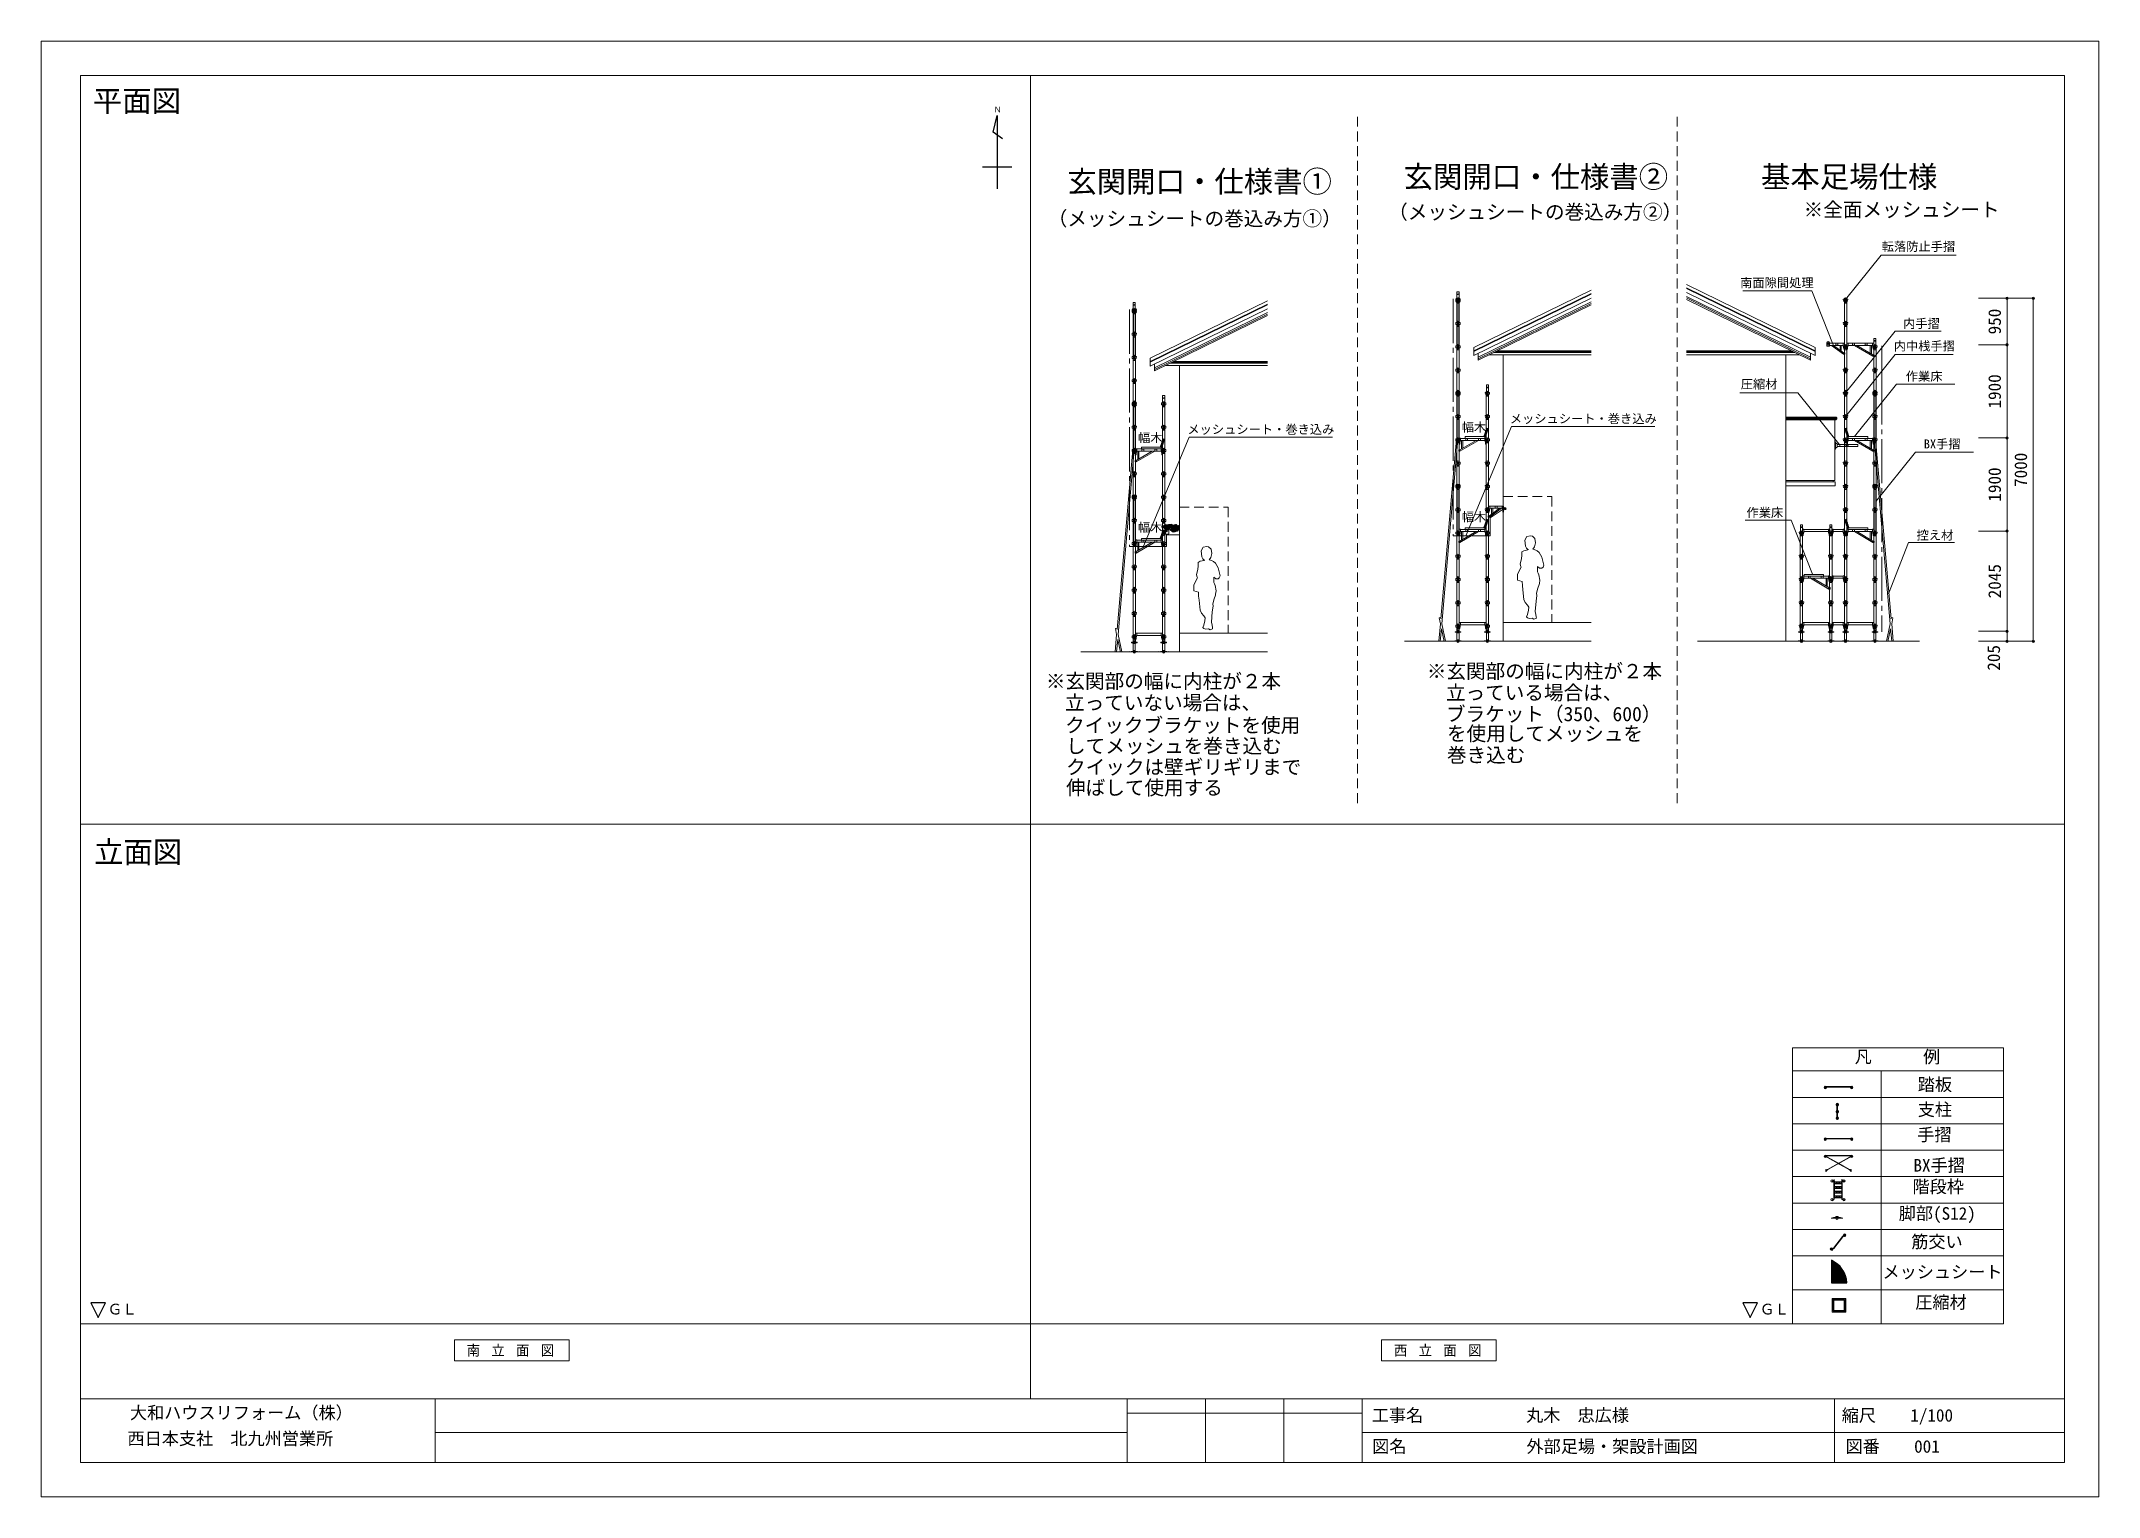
# Model space of a CAD drawing. Units: millimetres at full size, sheet at 1:100. Extents: x -21000 to 21000, y -14850 to 14850.
import ezdxf
from ezdxf.enums import TextEntityAlignment as Align

# ---------------------------------------------------------------- set-up
doc = ezdxf.new("R2010")
doc.units = ezdxf.units.MM
doc.header["$LTSCALE"] = 100
doc.header["$PDMODE"] = 32
doc.header["$PDSIZE"] = 50
doc.linetypes.add('CHAIN2', pattern=[12, 9, -1, 1, -1])
doc.linetypes.add('DASHED2', pattern=[3, 2, -1])
for name, color, linetype, lineweight in [('0-0', 8, 'Continuous', 18), ('0-2', 8, 'Continuous', 18), ('8-A', 8, 'Continuous', 18), ('F-0', 7, 'Continuous', 18)]:
    doc.layers.add(name, color=color, linetype=linetype, lineweight=lineweight)
for name, color, linetype in [('0-1', 7, 'Continuous'), ('0-3', 7, 'Continuous'), ('0-4', 5, 'Continuous')]:
    doc.layers.add(name, color=color, linetype=linetype)
doc.styles.add('ＭＳ ゴシック', font='')
doc.styles.get('ＭＳ ゴシック').set_extended_font_data('MS Gothic')

msp = doc.modelspace()

# ---------------------------------------------------------------- texts
at = {"layer": 'F-0', "style": 'ＭＳ ゴシック'}
for s, height, p in [('平面図', 439.9, (-19944, 13277.9)), ('玄関開口・仕様書①', 439.9, (-54.4, 11634.3)), ('玄関開口・仕様書②', 439.9, (6808.8, 11731.7)), ('基本足場仕様', 439.9, (14104, 11731.7)), ('（メッシュシートの巻込み方①）', 293.3, (-454.8, 10996.3)), ('（メッシュシートの巻込み方②）', 293.3, (6494.7, 11131)), ('※全面メッシュシート', 293.3, (14974.6, 11178.7)), ('転落防止手摺', 183.3, (16568, 10515)), ('南面隙間処理', 183.3, (13678.1, 9774.8)), ('内手摺', 183.3, (17003.6, 8942.7)), ('内中桟手摺', 183.3, (16813.7, 8483.3)), ('作業床', 183.3, (17059.2, 7865.3)), ('圧縮材', 183.3, (13689.9, 7707.6)), ('メッシュシート・巻き込み', 183.3, (8976.3, 7001)), ('幅木', 183.3, (1388.2, 6613.2)), ('メッシュシート・巻き込み', 183.3, (2395.5, 6783.9)), ('幅木', 183.3, (7995.6, 6830.3)), ('BX手摺', 183.3, (17428.3, 6485.1)), ('幅木', 183.3, (1388.2, 4784.1)), ('幅木', 183.3, (7995.6, 5001.1)), ('作業床', 183.3, (13807.4, 5085)), ('控え材', 183.3, (17279.9, 4625.5)), ('※玄関部の幅に内柱が２本', 293.3, (7283.6, 1761.3)), ('※玄関部の幅に内柱が２本', 293.3, (-492.6, 1558.1)), ('立っている場合は、', 293.3, (7673.8, 1322.7)), ('立っていない場合は、', 293.3, (-100.5, 1117.8)), ('ブラケット（350、600）', 293.3, (7673.8, 887.2)), ('クイックブラケットを使用', 293.3, (-100.5, 658.3)), ('を使用してメッシュを', 293.3, (7694.2, 488.1)), ('してメッシュを巻き込む', 293.3, (-80.1, 235.6)), ('巻き込む', 293.3, (7694.2, 49.1)), ('クイックは壁ギリギリまで', 293.3, (-80.1, -194.5)), ('伸ばして使用する', 293.3, (-80.1, -615.8)), ('立面図', 439.9, (-19920.1, -2046.2)), ('凡    \u3000例', 256.6, (16014.8, -6076.4)), ('踏板', 256.6, (17304.5, -6642.7)), ('支柱', 256.6, (17303.7, -7152.9)), ('手摺', 256.6, (17293.8, -7666.5)), ('BX手摺', 256.6, (17215.4, -8291.4)), ('階段枠', 256.6, (17197.2, -8725.5)), ('脚部(S12)', 256.6, (16915.6, -9273.4)), ('筋交い', 256.6, (17170.8, -9849.1)), ('メッシュシート', 256.6, (16583.9, -10465.8)), ('圧縮材', 256.6, (17253.8, -11085.2)), ('大和ハウスリフォーム（株）', 256.6, (-19188.5, -13338.9)), ('工事名\u3000\u3000\u3000\u3000\u3000\u3000丸木\u3000忠広様\u3000', 256.6, (6159.1, -13390.9)), ('縮尺\u3000\u30001/100', 256.6, (15751.3, -13392.8)), ('西日本支社\u3000北九州営業所', 256.6, (-19238.3, -13866.5)), ('図名\u3000\u3000\u3000\u3000\u3000\u3000\u3000外部足場・架設計画図', 256.6, (6167, -14027.1)), ('図番\u3000\u3000001', 256.6, (15829.6, -14027.1))]:
    msp.add_text(s, height=height, dxfattribs=at).set_placement(p, align=Align.BOTTOM_LEFT)
for s, p in [('950', (19077.4, 8867.5)), ('1900', (19077.4, 7355)), ('7000', (19611.1, 5755)), ('1900', (19077.4, 5455)), ('2045', (19077.4, 3482.5)), ('205', (19059.7, 2006))]:
    msp.add_text(s, height=256.6, rotation=90, dxfattribs=at).set_placement(p, align=Align.BOTTOM_LEFT)
at = {"layer": 'F-0', "char_height": 211.1, "attachment_point": 7, "style": 'ＭＳ ゴシック'}
for s, insert in [('\\T1.23;\\W0.95;南\\~立\\~面\\~図', (-12314.2, -11991.3)), ('\\T1.23;\\W0.95;西\\~立\\~面\\~図', (6611.9, -11991.3))]:
    msp.add_mtext(s, dxfattribs=dict(at, insert=insert))

# ---------------------------------------------------------------- blocks, each defined once
blk = doc.blocks.new('DDA')
at = {"layer": '8-A'}
for p, q in [((-4.5, 175.9), (316.4, 3843.7)), ((16.8, 75.3), (346.3, 3841.1)), ((-44.5, -281.3), (-13.4, 73.5)), ((-39.4, 195.7), (-10, 201.9)), ((-39.4, 195.7), (-13.4, 73.5)), ((-10, 201.9), (-4.5, 175.9)), ((16.8, 75.3), (93, -283.9)), ((-14.6, -283.9), (7.9, -27)), ((7.9, -27), (63.6, -290.1))]:
    blk.add_line(p, q, dxfattribs=at)
blk = doc.blocks.new('SQS')
at = {"layer": '0-0', "color": 7}
for p, q in [((-27893, 1826), (-26893, 1826)), ((-27393, 2326), (-27393, 1326)), ((32107, 1826), (33107, 1826)), ((32607, 2326), (32607, 1326))]:
    blk.add_line(p, q, dxfattribs=at)
at = {"layer": '0-0'}
for p, q in [((27577, 6961), (-22363, 6961)), ((-22363, 2691), (27577, 2691)), ((-20145, 2691), (-20145, -14647)), ((-17795, -13270), (-17795, 2691)), ((-23357, -16529), (-23357, -19424))]:
    blk.add_line(p, q, dxfattribs=at)
blk.add_lwpolyline([(9443, 2691), (-23357, -16529), (-25725, -16529), (-25725, -19424), (-23357, -19424), (14405, 2691)], dxfattribs=at)
for points in [[(-22363, 7326), (-24163, 7326), (-24371, 7299), (-24563, 7219), (-24729, 7092), (-24856, 6926), (-24936, 6733), (-24963, 6526), (-24963, -4274), (-24936, -4481), (-24856, -4674), (-24729, -4839), (-24563, -4966), (-24371, -5046), (-24163, -5074), (-23713, -5074), (-23713, -3674), (-22663, 2576), (-22363, 2691)], [(-11645, 2809), (-7645, 2809), (-7645, 6844), (-11645, 6844)], [(14555, 2809), (18555, 2809), (18555, 6844), (14555, 6844)], [(27577, 7326), (29377, 7326), (29584, 7299), (29777, 7219), (29942, 7092), (30069, 6926), (30149, 6733), (30177, 6526), (30177, -4274), (30149, -4481), (30069, -4674), (29942, -4839), (29777, -4966), (29584, -5046), (29377, -5074), (28927, -5074), (28927, -3674), (27877, 2576), (27577, 2691)]]:
    blk.add_lwpolyline(points, close=True, dxfattribs=at)
at = {"layer": '0-0', "color": 1}
for p in [(-27393, 1826), (32607, 1826)]:
    blk.add_point(p, dxfattribs=at)
blk = doc.blocks.new('3')
at = {"layer": '0-0', "color": 5}
for p, q in [((-2000, 24778), (2000, 24778)), ((2000, 21378), (-2000, 21378)), ((-1700, 21078), (-1700, 25078)), ((-1700, 21078), (-1700, -69922)), ((1700, 25078), (1700, 21078)), ((1700, 21078), (1700, -69922)), ((-1700, -69922), (-600, -69922)), ((600, -69922), (1700, -69922))]:
    blk.add_line(p, q, dxfattribs=at)
at = {"layer": '0-0', "color": 7}
for p, q in [((-500, 25078), (500, 25078)), ((-500, 21078), (500, 21078)), ((0, 25578), (0, 24578)), ((0, 21578), (0, 20578)), ((-500, -22422), (500, -22422)), ((-500, -26422), (500, -26422)), ((0, -21922), (0, -22922)), ((0, -25922), (0, -26922)), ((-500, -69922), (500, -69922)), ((0, -68922), (0, -69922)), ((0, -69422), (0, -70422))]:
    blk.add_line(p, q, dxfattribs=at)
at = {"layer": '0-0'}
blk.add_lwpolyline([(-2000, 21078), (2000, 21078), (2000, 25078), (-2000, 25078)], close=True, dxfattribs=at)
at = {"layer": '0-0', "color": 5}
blk.add_lwpolyline([(-2000, 25078), (2000, 25078), (2000, 21078), (-2000, 21078)], close=True, dxfattribs=at)
blk.add_lwpolyline([(-2000, 25078), (2000, 25078), (2000, 21078), (-2000, 21078)], close=True, dxfattribs=at)
for p in [(-2000, 25078), (-2000, 21078), (2000, 25078), (2000, 21078)]:
    blk.add_point(p, dxfattribs=at)
at = {"layer": '0-0', "color": 1}
for p in [(0, 25078), (0, 21078), (0, -22422), (0, -26422), (0, -69922)]:
    blk.add_point(p, dxfattribs=at)
blk = doc.blocks.new('2')
at = {"layer": '0-0'}
for p, q in [((-2430, 171713), (-2430, 128213)), ((2430, 171713), (2430, 128213)), ((-2430, 124213), (-2430, 80713)), ((2430, 124213), (2430, 80713)), ((-2430, 76713), (-2430, 33213)), ((2430, 76713), (2430, 33213)), ((-2430, 29213), (-2430, -14287)), ((2430, 29213), (2430, -14287)), ((-2430, -18287), (-2430, -61787)), ((2430, -18287), (2430, -61787)), ((-2430, -65787), (-2430, -109287)), ((2430, -65787), (2430, -109287)), ((-2430, -113287), (-2430, -156787)), ((2430, -113287), (2430, -156787))]:
    blk.add_line(p, q, dxfattribs=at)
at = {"layer": '0-0', "color": 7}
for p, q in [((-500, 175713), (500, 175713)), ((-500, 171713), (500, 171713)), ((0, 176213), (0, 175213)), ((0, 172213), (0, 171213)), ((-500, 128213), (500, 128213)), ((0, 128713), (0, 127713)), ((-500, 124213), (500, 124213)), ((0, 124713), (0, 123713)), ((-500, 80713), (500, 80713)), ((-500, 76713), (500, 76713)), ((0, 81213), (0, 80213)), ((0, 77213), (0, 76213)), ((-500, 33213), (500, 33213)), ((-500, 29213), (500, 29213)), ((0, 33713), (0, 32713)), ((0, 29713), (0, 28713)), ((-500, -14287), (500, -14287)), ((-500, -18287), (500, -18287)), ((0, -13787), (0, -14787)), ((0, -17787), (0, -18787)), ((-500, -61787), (500, -61787)), ((-500, -65787), (500, -65787)), ((0, -61287), (0, -62287)), ((0, -65287), (0, -66287)), ((-500, -109287), (500, -109287)), ((-500, -113287), (500, -113287)), ((0, -108787), (0, -109787)), ((0, -112787), (0, -113787)), ((-500, -156787), (500, -156787)), ((-500, -160787), (500, -160787)), ((0, -156287), (0, -157287)), ((0, -160287), (0, -161287)), ((-500, -204287), (500, -204287)), ((0, -201287), (0, -202287)), ((0, -203787), (0, -204787))]:
    blk.add_line(p, q, dxfattribs=at)
at = {"layer": '0-0'}
for points in [[(-1760, 171713), (-1760, 175713), (-4610, 175713), (-4161, 171713)], [(-2000, 167713), (2000, 167713), (2000, 171713), (-2000, 171713)], [(1760, 171713), (4161, 171713), (4610, 175713), (1760, 175713)], [(-1760, 124213), (-1760, 128213), (-4610, 128213), (-4161, 124213)], [(1760, 124213), (4161, 124213), (4610, 128213), (1760, 128213)], [(-2000, 120213), (2000, 120213), (2000, 124213), (-2000, 124213)], [(-1760, 76713), (-1760, 80713), (-4610, 80713), (-4161, 76713)], [(-2000, 72713), (2000, 72713), (2000, 76713), (-2000, 76713)], [(1760, 76713), (4161, 76713), (4610, 80713), (1760, 80713)], [(-1760, 29213), (-1760, 33213), (-4610, 33213), (-4161, 29213)], [(-2000, 25213), (2000, 25213), (2000, 29213), (-2000, 29213)], [(1760, 29213), (4161, 29213), (4610, 33213), (1760, 33213)], [(-1760, -18287), (-1760, -14287), (-4610, -14287), (-4161, -18287)], [(-2000, -22287), (2000, -22287), (2000, -18287), (-2000, -18287)], [(1760, -18287), (4161, -18287), (4610, -14287), (1760, -14287)], [(-1760, -65787), (-1760, -61787), (-4610, -61787), (-4161, -65787)], [(-2000, -69787), (2000, -69787), (2000, -65787), (-2000, -65787)], [(1760, -65787), (4161, -65787), (4610, -61787), (1760, -61787)], [(-1760, -113287), (-1760, -109287), (-4610, -109287), (-4161, -113287)], [(-2000, -117287), (2000, -117287), (2000, -113287), (-2000, -113287)], [(1760, -113287), (4161, -113287), (4610, -109287), (1760, -109287)], [(-1760, -160787), (-1760, -156787), (-4610, -156787), (-4161, -160787)], [(-2000, -164787), (2000, -164787), (2000, -160787), (-2000, -160787)], [(1760, -160787), (4161, -160787), (4610, -156787), (1760, -156787)]]:
    blk.add_lwpolyline(points, close=True, dxfattribs=at)
for points in [[(-2430, 175713), (-2430, 177713), (2430, 177713), (2430, 175713)], [(-2430, -160787), (-2430, -202287), (2430, -202287), (2430, -160787)]]:
    blk.add_lwpolyline(points, dxfattribs=at)
at = {"layer": '0-0', "color": 1}
for p in [(0, 175713), (0, 171713), (0, 128213), (0, 124213), (0, 80713), (0, 76713), (0, 33213), (0, 29213), (0, -14287), (0, -18287), (0, -61787), (0, -65787), (0, -109287), (0, -113287), (0, -156787), (0, -160787), (0, -202287), (0, -204287)]:
    blk.add_point(p, dxfattribs=at)
blk = doc.blocks.new('13')
at = {"layer": '0-0'}
for p, q in [((-2430, 48174), (-2430, 4674)), ((2430, 48174), (2430, 4674)), ((-2430, 674), (-2430, -42826)), ((2430, 674), (2430, -42826))]:
    blk.add_line(p, q, dxfattribs=at)
at = {"layer": '0-0', "color": 7}
for p, q in [((-500, 52174), (500, 52174)), ((-500, 48174), (500, 48174)), ((0, 52674), (0, 51674)), ((0, 48674), (0, 47674)), ((-500, 4674), (500, 4674)), ((-500, 674), (500, 674)), ((0, 5174), (0, 4174)), ((0, 1174), (0, 174)), ((-500, -42826), (500, -42826)), ((-500, -46826), (500, -46826)), ((0, -42326), (0, -43326)), ((0, -46326), (0, -47326)), ((0, -54326), (0, -55326))]:
    blk.add_line(p, q, dxfattribs=at)
at = {"layer": '0-0'}
for points in [[(-1760, 48174), (-1760, 52174), (-4610, 52174), (-4161, 48174)], [(-2000, 44174), (2000, 44174), (2000, 48174), (-2000, 48174)], [(1760, 48174), (4161, 48174), (4610, 52174), (1760, 52174)], [(-1760, 674), (-1760, 4674), (-4610, 4674), (-4161, 674)], [(-2000, -3326), (2000, -3326), (2000, 674), (-2000, 674)], [(1760, 674), (4161, 674), (4610, 4674), (1760, 4674)], [(-1760, -46826), (-1760, -42826), (-4610, -42826), (-4161, -46826)], [(-2000, -50826), (2000, -50826), (2000, -46826), (-2000, -46826)], [(1760, -46826), (4161, -46826), (4610, -42826), (1760, -42826)]]:
    blk.add_lwpolyline(points, close=True, dxfattribs=at)
for points in [[(-2430, 52174), (-2430, 54174), (2430, 54174), (2430, 52174)], [(-2430, -46826), (-2430, -55326), (2430, -55326), (2430, -46826)]]:
    blk.add_lwpolyline(points, dxfattribs=at)
at = {"layer": '0-0', "color": 1}
for p in [(0, 52174), (0, 48174), (0, 4674), (0, 674), (0, -42826), (0, -46826), (0, -55326)]:
    blk.add_point(p, dxfattribs=at)
blk = doc.blocks.new('11')
at = {"layer": '0-0'}
for p, q in [((-2430, 77365), (-2430, 33865)), ((2430, 77365), (2430, 33865)), ((-2430, 29865), (-2430, -13635)), ((2430, 29865), (2430, -13635)), ((-2430, -17635), (-2430, -61135)), ((2430, -17635), (2430, -61135))]:
    blk.add_line(p, q, dxfattribs=at)
at = {"layer": '0-0', "color": 7}
for p, q in [((-500, 81365), (500, 81365)), ((-500, 77365), (500, 77365)), ((0, 81865), (0, 80865)), ((0, 77865), (0, 76865)), ((-500, 33865), (500, 33865)), ((-500, 29865), (500, 29865)), ((0, 34365), (0, 33365)), ((0, 30365), (0, 29365)), ((-500, -13635), (500, -13635)), ((-500, -17635), (500, -17635)), ((0, -13135), (0, -14135)), ((0, -17135), (0, -18135)), ((-500, -61135), (500, -61135)), ((-500, -65135), (500, -65135)), ((0, -60635), (0, -61635)), ((0, -64635), (0, -65635)), ((-500, -108635), (500, -108635)), ((0, -105635), (0, -106635)), ((0, -108135), (0, -109135))]:
    blk.add_line(p, q, dxfattribs=at)
at = {"layer": '0-0'}
for points in [[(-1760, 77365), (-1760, 81365), (-4610, 81365), (-4161, 77365)], [(-2000, 73365), (2000, 73365), (2000, 77365), (-2000, 77365)], [(1760, 77365), (4161, 77365), (4610, 81365), (1760, 81365)], [(-1760, 29865), (-1760, 33865), (-4610, 33865), (-4161, 29865)], [(-2000, 25865), (2000, 25865), (2000, 29865), (-2000, 29865)], [(1760, 29865), (4161, 29865), (4610, 33865), (1760, 33865)], [(-1760, -17635), (-1760, -13635), (-4610, -13635), (-4161, -17635)], [(-2000, -21635), (2000, -21635), (2000, -17635), (-2000, -17635)], [(1760, -17635), (4161, -17635), (4610, -13635), (1760, -13635)], [(-1760, -65135), (-1760, -61135), (-4610, -61135), (-4161, -65135)], [(-2000, -69135), (2000, -69135), (2000, -65135), (-2000, -65135)], [(1760, -65135), (4161, -65135), (4610, -61135), (1760, -61135)]]:
    blk.add_lwpolyline(points, close=True, dxfattribs=at)
for points in [[(-2430, 81365), (-2430, 83365), (2430, 83365), (2430, 81365)], [(-2430, -65135), (-2430, -106635), (2430, -106635), (2430, -65135)]]:
    blk.add_lwpolyline(points, dxfattribs=at)
at = {"layer": '0-0', "color": 1}
for p in [(0, 81365), (0, 77365), (0, 33865), (0, 29865), (0, -13635), (0, -17635), (0, -61135), (0, -65135), (0, -106635), (0, -108635)]:
    blk.add_point(p, dxfattribs=at)
blk = doc.blocks.new('SﾂCCS')
at = {"layer": '0-0', "color": 7}
for p, q in [((-16869, 1716), (-15869, 1716)), ((-16369, 2216), (-16369, 1216)), ((18631, 1716), (19631, 1716)), ((19131, 2216), (19131, 1216))]:
    blk.add_line(p, q, dxfattribs=at)
at = {"layer": '0-0'}
for p, q in [((14101, 6851), (-11339, 6851)), ((-11339, 2581), (14101, 2581)), ((-7664, 2581), (-7664, -9213)), ((-5314, -7505), (-5314, 2581)), ((-12381, -12640), (-12381, -15534))]:
    blk.add_line(p, q, dxfattribs=at)
blk.add_lwpolyline([(8569, 2581), (-12381, -12640), (-14748, -12640), (-14748, -15534), (-12381, -15534), (12553, 2581)], dxfattribs=at)
for points in [[(-11339, 7216), (-13139, 7216), (-13346, 7189), (-13539, 7109), (-13705, 6982), (-13832, 6816), (-13912, 6623), (-13939, 6416), (-13939, -4384), (-13912, -4591), (-13832, -4784), (-13705, -4950), (-13539, -5077), (-13346, -5157), (-13139, -5184), (-12689, -5184), (-12689, -3784), (-11639, 2466), (-11339, 2581)], [(-619, 2698), (3381, 2698), (3381, 6734), (-619, 6734)], [(14101, 7216), (15901, 7216), (16108, 7189), (16301, 7109), (16467, 6982), (16594, 6816), (16674, 6623), (16701, 6416), (16701, -4384), (16674, -4591), (16594, -4784), (16467, -4950), (16301, -5077), (16108, -5157), (15901, -5184), (15451, -5184), (15451, -3784), (14401, 2466), (14101, 2581)]]:
    blk.add_lwpolyline(points, close=True, dxfattribs=at)
at = {"layer": '0-0', "color": 1}
for p in [(-16369, 1716), (19131, 1716)]:
    blk.add_point(p, dxfattribs=at)
blk = doc.blocks.new('15')
at = {"layer": '0-0'}
for p, q in [((-2430, 30990), (-2430, -12510)), ((2430, 30990), (2430, -12510))]:
    blk.add_line(p, q, dxfattribs=at)
at = {"layer": '0-0', "color": 7}
for p, q in [((-500, 34990), (500, 34990)), ((-500, 30990), (500, 30990)), ((0, 35490), (0, 34490)), ((0, 31490), (0, 30490)), ((-500, -12510), (500, -12510)), ((-500, -16510), (500, -16510)), ((0, -12010), (0, -13010)), ((0, -16010), (0, -17010)), ((-500, -60010), (500, -60010)), ((0, -57010), (0, -58010)), ((0, -59510), (0, -60510))]:
    blk.add_line(p, q, dxfattribs=at)
at = {"layer": '0-0'}
for points in [[(-1760, 30990), (-1760, 34990), (-4610, 34990), (-4161, 30990)], [(-2000, 26990), (2000, 26990), (2000, 30990), (-2000, 30990)], [(1760, 30990), (4161, 30990), (4610, 34990), (1760, 34990)], [(-1760, -16510), (-1760, -12510), (-4610, -12510), (-4161, -16510)], [(-2000, -20510), (2000, -20510), (2000, -16510), (-2000, -16510)], [(1760, -16510), (4161, -16510), (4610, -12510), (1760, -12510)]]:
    blk.add_lwpolyline(points, close=True, dxfattribs=at)
for points in [[(-2430, 34990), (-2430, 36990), (2430, 36990), (2430, 34990)], [(-2430, -16510), (-2430, -58010), (2430, -58010), (2430, -16510)]]:
    blk.add_lwpolyline(points, dxfattribs=at)
at = {"layer": '0-0', "color": 1}
for p in [(0, 34990), (0, 30990), (0, -12510), (0, -16510), (0, -58010), (0, -60010)]:
    blk.add_point(p, dxfattribs=at)
blk = doc.blocks.new('23')
at = {"layer": '0-0', "color": 7}
for p, q in [((-13250, 985), (-12250, 985)), ((-12750, 1485), (-12750, 485)), ((22250, 4985), (23250, 4985)), ((22750, 6985), (22750, 6485)), ((22750, 5485), (22750, 4485))]:
    blk.add_line(p, q, dxfattribs=at)
at = {"layer": '0-0'}
for p, q in [((20320, 6120), (-7720, 6120)), ((-7720, 1850), (20320, 1850)), ((-4044, 1850), (-4044, -9944)), ((-1694, -8237), (-1694, 1850)), ((20320, 6120), (25180, 6120)), ((-8761, -13371), (-8761, -16265))]:
    blk.add_line(p, q, dxfattribs=at)
blk.add_lwpolyline([(12188, 1850), (-8761, -13371), (-11129, -13371), (-11129, -16265), (-8761, -16265), (16172, 1850)], dxfattribs=at)
for points in [[(-7720, 6485), (-9520, 6485), (-9727, 6457), (-9920, 6377), (-10085, 6250), (-10213, 6085), (-10293, 5892), (-10320, 5685), (-10320, -5115), (-10293, -5323), (-10213, -5515), (-10085, -5681), (-9920, -5808), (-9727, -5888), (-9520, -5915), (-9070, -5915), (-9070, -4515), (-8020, 1735), (-7720, 1850)], [(3000, 1967), (7000, 1967), (7000, 6002), (3000, 6002)], [(20320, 120), (25180, 120), (25180, 6985), (20320, 6985)]]:
    blk.add_lwpolyline(points, close=True, dxfattribs=at)
at = {"layer": '0-0', "color": 1}
for p in [(-12750, 985), (22750, 6985), (22750, 4985)]:
    blk.add_point(p, dxfattribs=at)
blk = doc.blocks.new('900a(4)')
at = {"layer": '0-0'}
for p, q in [((335.7, 440.1), (357, 423.2)), ((410.2, 540.8), (447.9, 540.8)), ((-410.2, -409.2), (-447.9, -409.2)), ((-369.5, -485.5), (-362.3, -491.3)), ((-357, -431.6), (-335.7, -448.5))]:
    blk.add_line(p, q, dxfattribs=at)
at = {"layer": '0-0', "color": 7}
for p, q in [((445, 490.8), (455, 490.8)), ((450, 495.8), (450, 485.8)), ((-455, -459.2), (-445, -459.2)), ((-450, -454.2), (-450, -464.2))]:
    blk.add_line(p, q, dxfattribs=at)
at = {"layer": '0-0'}
for points in [[(369.5, 477.1), (362.3, 482.9), (331.2, 443.7), (304.6, 401), (-325.9, -392.4), (-361.6, -428), (-385, -457.4)], [(-362.3, -491.3), (-331.2, -452.1), (-304.6, -409.4), (325.9, 384.1), (361.6, 419.6), (385, 449)], [(410, 455.8), (415, 455.8), (418.5, 457.3), (420, 460.8), (420, 480.8), (418.5, 484.4), (415, 485.8), (410, 485.8)], [(445.3, 510.8), (447.9, 540.8), (447.9, 546.8), (410.2, 546.8), (410.2, 510.3)], [(430, 432.3), (430, 400.8), (425, 395.8), (415.2, 395.8), (410.2, 400.8), (410.2, 432.3)], [(443.9, 495.8), (442.2, 475.8), (440.3, 475.8), (438.6, 476.8), (433.5, 485.3), (433.2, 486.4), (433.2, 495.8)], [(-445.3, -439.2), (-447.9, -409.2), (-447.9, -403.2), (-410.2, -403.2), (-410.2, -439.7)], [(-443.9, -454.2), (-442.2, -474.2), (-440.3, -474.2), (-438.6, -473.2), (-433.5, -464.7), (-433.2, -463.6), (-433.2, -454.2)], [(-430, -517.7), (-430, -549.2), (-425, -554.2), (-415.2, -554.2), (-410.2, -549.2), (-410.2, -517.7)], [(-410, -494.2), (-415, -494.2), (-418.5, -492.7), (-420, -489.2), (-420, -469.2), (-418.5, -465.6), (-415, -464.2), (-410, -464.2)]]:
    blk.add_lwpolyline(points, dxfattribs=at)
for points in [[(441.5, 432.3), (410, 432.3), (395.8, 438.2), (366.7, 467.3), (366.7, 474.4), (397.3, 505), (411.5, 510.8), (448.4, 510.8), (447.1, 495.8), (430, 495.8), (430, 445.8), (442.7, 445.8)], [(-441.5, -517.7), (-410, -517.7), (-395.8, -511.8), (-366.7, -482.7), (-366.7, -475.6), (-397.3, -445), (-411.5, -439.2), (-448.4, -439.2), (-447.1, -454.2), (-430, -454.2), (-430, -504.2), (-442.7, -504.2)]]:
    blk.add_lwpolyline(points, close=True, dxfattribs=at)
for centre, radius in [((383, 470.8), 5), ((427.7, 532.8), 4), ((-427.7, -417.2), 4), ((-383, -479.2), 5)]:
    blk.add_circle(centre, radius, dxfattribs=at)
for centre, start, end in [((410, 470.8), 90, 270), ((-410, -479.2), 270, 90)]:
    blk.add_arc(centre, 15, start, end, dxfattribs=at)
at = {"layer": '0-0', "color": 1}
for p in [(450, 490.8), (-450, -459.2)]:
    blk.add_point(p, dxfattribs=at)
blk = doc.blocks.new('SHEET')
at = {"layer": '0-4'}
for p, q in [((-1794.2, -127.8), (-1666.4, 0)), ((-1773.7, -284.1), (-1489.6, 0)), ((-1746.5, -433.7), (-1312.8, 0)), ((-1713.2, -577.1), (-1136, 0)), ((0, -1687.2), (-1687.2, 0)), ((-1674.3, -715), (-959.3, 0)), ((-1630.2, -847.7), (-782.5, 0)), ((-1581.3, -975.6), (-605.7, 0)), ((-1527.8, -1098.9), (-428.9, 0)), ((0, -1510.4), (-1510.4, 0)), ((-1470, -1217.9), (-252.2, 0)), ((-1408.1, -1332.7), (-75.4, 0)), ((0, -1333.6), (-1333.6, 0)), ((0, -1156.9), (-1156.9, 0)), ((0, -980.1), (-980.1, 0)), ((0, -803.3), (-803.3, 0)), ((0, -626.5), (-626.5, 0)), ((0, -449.7), (-449.7, 0)), ((0, -273), (-273, 0)), ((0, -96.2), (-96.2, 0)), ((0, -1864), (-1800.3, -63.7)), ((0, -2040.7), (-1776.8, -263.9)), ((0, -2217.5), (-1736.2, -481.3)), ((0, -2394.3), (-1672, -722.3)), ((0, -2571.1), (-1571.2, -999.8)), ((-253.6, -2494.3), (-1398.9, -1349)), ((-1342.2, -1443.6), (0, -101.4)), ((-1272.5, -1550.7), (0, -278.2)), ((-1199, -1653.9), (0, -455)), ((-1121.8, -1753.5), (0, -631.7)), ((-1041, -1849.5), (0, -808.5)), ((-956.6, -1941.9), (0, -985.3)), ((-868.7, -2030.7), (0, -1162.1)), ((-777.2, -2116), (0, -1338.8)), ((-682.1, -2197.7), (0, -1515.6)), ((-583.4, -2275.8), (0, -1692.4)), ((-481, -2350.2), (0, -1869.2)), ((-374.9, -2420.8), (0, -2045.9)), ((-265, -2487.7), (0, -2222.7)), ((-151.1, -2550.6), (0, -2399.5)), ((-33.1, -2609.4), (0, -2576.3))]:
    blk.add_line(p, q, dxfattribs=at)
blk.add_lwpolyline([(0, -2624.8), (0, 0), (-1805, 0)], dxfattribs=at)
blk.add_arc((1292.1, 196.7), 3103.3, 183.63467, 245.39432, dxfattribs=at)
blk = doc.blocks.new('bx')
at = {"layer": '0-2', "color": 4}
for p, q in [((-1707.5, 1332.7), (-1687.5, 1332.7)), ((-1697.5, 1342.7), (-1697.5, 1322.7)), ((1892.5, 1332.7), (1912.5, 1332.7)), ((1902.5, 1342.7), (1902.5, 1322.7))]:
    blk.add_line(p, q, dxfattribs=at)
at = {"layer": '0-2'}
for p, q in [((-1596.9, 1332.7), (-1579, 1244.6)), ((-1563.5, 1232.7), (-1547.5, 1232.7)), ((1740.1, 1436.7), (-1535, 1436.7)), ((-1531.5, 1248.7), (-1531.5, 1426.7)), ((-1531.5, 1368.7), (1736.5, 1368.7)), ((1736.5, 1248.7), (1736.5, 1426.7)), ((1768.6, 1232.7), (1752.5, 1232.7)), ((1801.9, 1332.7), (1784.1, 1244.6)), ((-1637.5, -687.3), (-1581.6, -687.3)), ((-1631.8, -567.3), (-1631.4, -557.3)), ((-1631.4, -605.7), (-1631.5, -607.3)), ((-1620.3, -687.3), (-1628.2, -748.6)), ((-1552.8, -476), (-1627.6, -466.3)), ((-1619.6, -759.8), (-1600.2, -762.3)), ((-1614.4, -484.2), (-1618.8, -517.9)), ((-1614.2, -687.3), (-1617, -708.7)), ((-1615.1, -647.3), (-1616.4, -657.3)), ((-1609.8, -557.3), (-1611.1, -567.3)), ((-1609, -647.3), (-1610.3, -657.3)), ((-1608.4, -719.9), (-1600.8, -720.9)), ((-1573.4, -479.4), (-1603.2, -475.5)), ((-1597.5, -573.3), (-1597.5, -573.3)), ((-1589.6, -712.3), (-1586.4, -687.3)), ((-1589.5, -649.3), (-1589.5, -649.3)), ((-1589, -753.7), (-1580.3, -687.2)), ((-1574.5, -684.4), (-1500.4, -610.2)), ((-1569.2, -524.3), (-1564.8, -490.6)), ((-1497.5, -603.2), (-1497.5, -537.3)), ((1702.5, -537.3), (1702.5, -603.2)), ((1705.5, -610.2), (1782.5, -687.3)), ((1757.9, -476), (1832.6, -466.3)), ((1774.3, -524.3), (1769.9, -490.6)), ((1778.5, -479.4), (1808.3, -475.5)), ((1794.1, -753.7), (1785.4, -687.2)), ((1794.7, -712.3), (1791.5, -687.3)), ((1824.7, -759.8), (1805.3, -762.3)), ((1813.5, -719.9), (1805.9, -720.9)), ((1821.2, -653.8), (1809.1, -561.8)), ((1814.9, -557.3), (1816.2, -567.3)), ((1819.3, -687.3), (1822.1, -708.7)), ((1819.5, -484.2), (1823.8, -517.9)), ((1825.3, -687.3), (1833.3, -748.6)), ((1836.9, -567.3), (1836.5, -557.3))]:
    blk.add_line(p, q, dxfattribs=at)
for points in [[(-1547.5, 1442.7), (-1648.9, 1442.7), (-1648.9, 1332.7)], [(-1648.9, 1252.7), (-1648.9, 1232.7), (-1642.5, 1232.7), (-1642.5, 1247.4), (-1637.4, 1252.7)], [(-1587.1, 1275.7), (-1598.8, 1254.7), (-1492.9, 1196), (-1405.7, 1154.8), (57.8, 343.6)], [(102.5, 368.4), (-1384.6, 1192.8), (-1465.8, 1245), (-1531.3, 1281.3)], [(-1526.5, -527.3), (-1423.1, -470), (-1372.7, -449.3), (1589.7, 1192.8), (1670.9, 1245), (1736.4, 1281.3)], [(1792.2, 1275.7), (1803.9, 1254.7), (1698, 1196), (1610.7, 1154.8), (-1351.7, -487.3), (-1395.9, -519), (-1497.7, -575.4)], [(102.5, 318.8), (1556.8, -487.3), (1601, -519), (1702.8, -575.4)], [(1731.5, -527.3), (1628.1, -470), (1577.8, -449.3), (147.3, 343.6)], [(1752.5, 1442.7), (1853.9, 1442.7), (1853.9, 1332.7)], [(1853.9, 1252.7), (1853.9, 1232.7), (1847.5, 1232.7), (1847.5, 1247.4), (1842.5, 1252.7)], [(-1507.5, -527.3), (-1637.5, -527.3), (-1637.5, -557.3), (-1597.5, -557.3)], [(-1597.5, -657.3), (-1637.5, -657.3), (-1637.5, -687.3)], [(-1630.1, -527.3), (-1627.6, -466.3), (-1626, -454.4), (-1551.3, -464.1), (-1559.5, -527.3)], [(1813.1, -557.3), (1842.5, -557.3), (1842.5, -527.3), (1712.5, -527.3)], [(1835.2, -527.3), (1832.6, -466.3), (1831.1, -454.4), (1756.3, -464.1), (1764.6, -527.3)], [(1782.5, -687.3), (1842.5, -687.3), (1842.5, -657.3), (1825.2, -657.3)]]:
    blk.add_lwpolyline(points, dxfattribs=at)
for centre, radius in [((-1555.5, 1262.7), 10), ((1760.5, 1262.7), 10), ((-1589.6, -487.4), 8), ((-1523.5, -567.3), 10), ((1728.5, -567.3), 10), ((1794.7, -487.4), 8)]:
    blk.add_circle(centre, radius, dxfattribs=at)
for centre, radius, start, end in [((-1563.5, 1248.7), 16, 194.75087, 270), ((-1547.5, 1426.7), 16, 360, 90), ((-1547.5, 1248.7), 16, 270, 0), ((1752.5, 1426.7), 16, 90, 180), ((1752.5, 1248.7), 16, 180, 270), ((1768.6, 1248.7), 16, 270, 345.24913), ((-1597.5, -607.3), 34, 90, 177.31929), ((-1597.5, -607.3), 34, 180, 270), ((-1618.3, -749.9), 10, 172.5792, 262.5792), ((-1608.9, -519.2), 10, 172.5792, 234.59163), ((-1607.1, -710), 10, 172.5792, 262.5792), ((-1604.5, -485.5), 10, 82.5792, 172.5792), ((-1607.3, -741.2), 6.5, 82.5792, 262.5792), ((-1607.3, -741.2), 6.5, 262.5792, 82.5792), ((-1599.5, -711), 10, 262.5792, 352.5792), ((-1598.9, -752.4), 10, 262.5792, 352.5792), ((-1597.5, -565.3), 8, 0, 90), ((-1597.5, -565.3), 8, 270, 360), ((-1597.5, -649.3), 8, 0.08531, 89.97553), ((-1597.5, -649.3), 8, 270, 360), ((-1581.6, -677.3), 10, 270, 315), ((-1574.7, -489.3), 10, 352.5792, 82.5792), ((-1579.1, -523), 10, 334.68616, 352.5792), ((-1507.5, -537.3), 10, 0, 90), ((-1507.5, -603.2), 10, 315, 360), ((1712.5, -537.3), 10, 90, 180), ((1712.5, -603.2), 10, 180, 225), ((1779.8, -489.3), 10, 97.4208, 187.4208), ((1784.2, -523), 10, 187.4208, 205.31384), ((1804, -752.4), 10, 187.4208, 277.4208), ((1804.6, -711), 10, 187.4208, 277.4208), ((1812.4, -741.2), 6.5, 97.4208, 277.4208), ((1809.5, -485.5), 10, 7.4208, 97.4208), ((1813.1, -561.3), 4, 90, 187.5), ((1812.4, -741.2), 6.5, 277.4208, 97.4208), ((1812.2, -710), 10, 277.4208, 7.4208), ((1813.9, -519.2), 10, 305.40837, 7.4208), ((1825.2, -653.3), 4, 187.5, 270), ((1823.4, -749.9), 10, 277.4208, 7.4208)]:
    blk.add_arc(centre, radius, start, end, dxfattribs=at)
at = {"layer": '0-2', "color": 1}
for p in [(-1697.5, 1332.7), (1902.5, 1332.7)]:
    blk.add_point(p, dxfattribs=at)
blk = doc.blocks.new('1800')
at = {"layer": '0-0', "color": 7}
for p, q in [((-905, 5.3), (-895, 5.3)), ((-900, 10.3), (-900, 0.3)), ((895, 5.3), (905, 5.3)), ((900, 10.3), (900, 0.3))]:
    blk.add_line(p, q, dxfattribs=at)
at = {"layer": '0-0'}
for p, q in [((849.7, 56.6), (-849.7, 56.6)), ((-849.7, 13.9), (849.7, 13.9))]:
    blk.add_line(p, q, dxfattribs=at)
for points in [[(-849.7, 60.3), (-867.7, 60.3), (-869.8, 60), (-871.7, 59.2), (-873.4, 57.9), (-874.6, 56.3), (-875.4, 54.3), (-875.7, 52.3), (-875.7, -55.7), (-875.4, -57.8), (-874.6, -59.7), (-873.4, -61.4), (-871.7, -62.7), (-869.8, -63.5), (-867.7, -63.7), (-863.2, -63.7), (-863.2, -49.7), (-852.7, 12.8), (-849.7, 13.9)], [(849.7, 60.3), (867.7, 60.3), (869.8, 60), (871.7, 59.2), (873.4, 57.9), (874.6, 56.3), (875.4, 54.3), (875.7, 52.3), (875.7, -55.7), (875.4, -57.8), (874.6, -59.7), (873.4, -61.4), (871.7, -62.7), (869.8, -63.5), (867.7, -63.7), (863.2, -63.7), (863.2, -49.7), (852.7, 12.8), (849.7, 13.9)]]:
    blk.add_lwpolyline(points, close=True, dxfattribs=at)
at = {"layer": '0-0', "color": 1}
for p in [(-900, 5.3), (900, 5.3)]:
    blk.add_point(p, dxfattribs=at)
blk = doc.blocks.new('da')
at = {"layer": '0-0'}
for p, q in [((-24.3, 309.9), (-24.3, -125.1)), ((24.3, 309.9), (24.3, -125.1))]:
    blk.add_line(p, q, dxfattribs=at)
at = {"layer": '0-0', "color": 7}
for p, q in [((-5, 349.9), (5, 349.9)), ((-5, 309.9), (5, 309.9)), ((0, 354.9), (0, 344.9)), ((0, 314.9), (0, 304.9)), ((-5, -125.1), (5, -125.1)), ((-5, -165.1), (5, -165.1)), ((-5, -600.1), (5, -600.1)), ((0, -120.1), (0, -130.1)), ((0, -160.1), (0, -170.1)), ((0, -570.1), (0, -580.1)), ((0, -595.1), (0, -605.1))]:
    blk.add_line(p, q, dxfattribs=at)
at = {"layer": '0-0'}
for points in [[(-17.6, 309.9), (-17.6, 349.9), (-46.1, 349.9), (-41.6, 309.9)], [(-20, 269.9), (20, 269.9), (20, 309.9), (-20, 309.9)], [(17.6, 309.9), (41.6, 309.9), (46.1, 349.9), (17.6, 349.9)], [(-17.6, -165.1), (-17.6, -125.1), (-46.1, -125.1), (-41.6, -165.1)], [(-20, -205.1), (20, -205.1), (20, -165.1), (-20, -165.1)], [(17.6, -165.1), (41.6, -165.1), (46.1, -125.1), (17.6, -125.1)]]:
    blk.add_lwpolyline(points, close=True, dxfattribs=at)
for points in [[(-24.3, 349.9), (-24.3, 369.9), (24.3, 369.9), (24.3, 349.9)], [(-24.3, -165.1), (-24.3, -580.1), (24.3, -580.1), (24.3, -165.1)]]:
    blk.add_lwpolyline(points, dxfattribs=at)
at = {"layer": '0-0', "color": 1}
for p in [(0, 349.9), (0, 309.9), (0, -125.1), (0, -165.1), (0, -580.1), (0, -600.1)]:
    blk.add_point(p, dxfattribs=at)
blk = doc.blocks.new('1800a')
at = {"layer": '0-0'}
for p, q in [((-845.6, 19.8), (-855.8, 21.9)), ((845.6, 19.8), (855.8, 21.9)), ((-861.4, -21.2), (-845.6, -21.2)), ((861.4, -21.2), (845.6, -21.2))]:
    blk.add_line(p, q, dxfattribs=at)
at = {"layer": '0-0', "color": 7}
for p, q in [((-905, -36.2), (-895, -36.2)), ((-900, -31.2), (-900, -41.2)), ((895, -36.2), (905, -36.2)), ((900, -31.2), (900, -41.2))]:
    blk.add_line(p, q, dxfattribs=at)
at = {"layer": '0-0'}
for points in [[(-869.9, 34.8), (-926, 34.8), (-929.1, 34.4), (-932, 33.2), (-934.5, 31.3), (-936.4, 28.8), (-937.6, 25.9), (-938, 22.8), (-938, -16.2), (-937.8, -17.5), (-937.3, -18.7), (-936.5, -19.7), (-935.5, -20.5), (-934.3, -21), (-933, -21.2), (-930.4, -20.8), (-928, -19.8), (-925.9, -18.3), (-924.3, -16.2), (-923.3, -13.8), (-923, -11.2), (-923, -2.7), (-922.3, 2.9), (-920.1, 8.1), (-916.7, 12.5), (-912.3, 15.9), (-907.1, 18.1), (-901.5, 18.8), (-898.5, 18.8), (-892.9, 18.1), (-887.8, 15.9), (-883.3, 12.5), (-879.9, 8.1), (-877.7, 2.9), (-877, -2.7), (-877, -11.2), (-876.7, -13.8), (-875.7, -16.1)], [(-875.7, 23.8), (-875.7, -34.2), (-863, -34.2), (-855.5, 23.8), (-831, 23.8)], [(875.7, 23.8), (875.7, -34.2), (863, -34.2), (855.5, 23.8), (831, 23.8)], [(869.9, 34.8), (926, 34.8), (929.1, 34.4), (932, 33.2), (934.5, 31.3), (936.4, 28.8), (937.6, 25.9), (938, 22.8), (938, -16.2), (937.8, -17.5), (937.3, -18.7), (936.5, -19.7), (935.5, -20.5), (934.3, -21), (933, -21.2), (930.4, -20.8), (928, -19.8), (925.9, -18.3), (924.3, -16.2), (923.3, -13.8), (923, -11.2), (923, -2.7), (922.3, 2.9), (920.1, 8.1), (916.7, 12.5), (912.2, 15.9), (907.1, 18.1), (901.5, 18.8), (898.5, 18.8), (892.9, 18.1), (887.7, 15.9), (883.3, 12.5), (879.9, 8.1), (877.7, 2.9), (877, -2.7), (877, -11.2), (876.7, -13.8), (875.7, -16.1)]]:
    blk.add_lwpolyline(points, dxfattribs=at)
blk.add_lwpolyline([(-845.6, -21.2), (845.6, -21.2), (845.6, 23.8), (-845.6, 23.8)], close=True, dxfattribs=at)
for centre in [(-853.3, 19.1), (853.3, 19.1)]:
    blk.add_arc(centre, 22.9, 12.00107, 167.99893, dxfattribs=at)
at = {"layer": '0-0', "color": 1}
for p in [(-900, -36.2), (900, -36.2)]:
    blk.add_point(p, dxfattribs=at)
blk = doc.blocks.new('900b')
at = {"layer": '0-0', "color": 7}
for p, q in [((-295, 451.7), (-305, 451.7)), ((-300, 456.7), (-300, 446.7)), ((305, 451.7), (295, 451.7)), ((300, 456.7), (300, 446.7)), ((-295, -498.3), (-305, -498.3)), ((-300, -493.3), (-300, -503.3)), ((305, -498.3), (295, -498.3)), ((300, -493.3), (300, -503.3))]:
    blk.add_line(p, q, dxfattribs=at)
at = {"layer": '0-0'}
for points in [[(-190, -407.5), (-190, 459.5), (-210, 459.5), (-210, -407.5)], [(-190, 304.6), (190, 304.6), (190, 405.4), (-190, 405.4)], [(-190, 67.6), (190, 67.6), (190, 168.4), (-190, 168.4)], [(-154.6, 326.4), (-84.4, 326.4), (-81.8, 326.7), (-79.4, 327.7), (-77.3, 329.3), (-75.7, 331.4), (-74.7, 333.8), (-74.4, 336.4), (-74.4, 373.6), (-74.7, 376.2), (-75.7, 378.6), (-77.3, 380.6), (-79.4, 382.2), (-81.8, 383.2), (-84.4, 383.6), (-154.6, 383.6), (-157.2, 383.2), (-159.6, 382.2), (-161.7, 380.6), (-163.3, 378.6), (-164.3, 376.2), (-164.6, 373.6), (-164.6, 336.4), (-164.3, 333.8), (-163.3, 331.4), (-161.7, 329.3), (-159.6, 327.7), (-157.2, 326.7)], [(-154.6, 89.4), (-84.4, 89.4), (-81.8, 89.7), (-79.4, 90.7), (-77.3, 92.3), (-75.7, 94.4), (-74.7, 96.8), (-74.4, 99.4), (-74.4, 136.6), (-74.7, 139.2), (-75.7, 141.6), (-77.3, 143.6), (-79.4, 145.2), (-81.8, 146.2), (-84.4, 146.6), (-154.6, 146.6), (-157.2, 146.2), (-159.6, 145.2), (-161.7, 143.6), (-163.3, 141.6), (-164.3, 139.2), (-164.6, 136.6), (-164.6, 99.4), (-164.3, 96.8), (-163.3, 94.4), (-161.7, 92.3), (-159.6, 90.7), (-157.2, 89.7)], [(-35.1, 326.4), (35.1, 326.4), (37.7, 326.7), (40.1, 327.7), (42.2, 329.3), (43.8, 331.4), (44.8, 333.8), (45.1, 336.4), (45.1, 373.6), (44.8, 376.2), (43.8, 378.6), (42.2, 380.6), (40.1, 382.2), (37.7, 383.2), (35.1, 383.6), (-35.1, 383.6), (-37.7, 383.2), (-40.1, 382.2), (-42.2, 380.6), (-43.8, 378.6), (-44.8, 376.2), (-45.1, 373.6), (-45.1, 336.4), (-44.8, 333.8), (-43.8, 331.4), (-42.2, 329.3), (-40.1, 327.7), (-37.7, 326.7)], [(-35.1, 89.4), (35.1, 89.4), (37.7, 89.7), (40.1, 90.7), (42.2, 92.3), (43.8, 94.4), (44.8, 96.8), (45.1, 99.4), (45.1, 136.6), (44.8, 139.2), (43.8, 141.6), (42.2, 143.6), (40.1, 145.2), (37.7, 146.2), (35.1, 146.6), (-35.1, 146.6), (-37.7, 146.2), (-40.1, 145.2), (-42.2, 143.6), (-43.8, 141.6), (-44.8, 139.2), (-45.1, 136.6), (-45.1, 99.4), (-44.8, 96.8), (-43.8, 94.4), (-42.2, 92.3), (-40.1, 90.7), (-37.7, 89.7)], [(84.4, 326.4), (154.6, 326.4), (157.2, 326.7), (159.6, 327.7), (161.7, 329.3), (163.3, 331.4), (164.3, 333.8), (164.6, 336.4), (164.6, 373.6), (164.3, 376.2), (163.3, 378.6), (161.7, 380.6), (159.6, 382.2), (157.2, 383.2), (154.6, 383.6), (84.4, 383.6), (81.8, 383.2), (79.4, 382.2), (77.3, 380.6), (75.7, 378.6), (74.7, 376.2), (74.4, 373.6), (74.4, 336.4), (74.7, 333.8), (75.7, 331.4), (77.3, 329.3), (79.4, 327.7), (81.8, 326.7)], [(84.4, 89.4), (154.6, 89.4), (157.2, 89.7), (159.6, 90.7), (161.7, 92.3), (163.3, 94.4), (164.3, 96.8), (164.6, 99.4), (164.6, 136.6), (164.3, 139.2), (163.3, 141.6), (161.7, 143.6), (159.6, 145.2), (157.2, 146.2), (154.6, 146.6), (84.4, 146.6), (81.8, 146.2), (79.4, 145.2), (77.3, 143.6), (75.7, 141.6), (74.7, 139.2), (74.4, 136.6), (74.4, 99.4), (74.7, 96.8), (75.7, 94.4), (77.3, 92.3), (79.4, 90.7), (81.8, 89.7)], [(210, -407.5), (210, 459.5), (190, 459.5), (190, -407.5)], [(-190, -169.4), (190, -169.4), (190, -68.6), (-190, -68.6)], [(-190, -406.4), (190, -406.4), (190, -305.6), (-190, -305.6)], [(-154.6, -147.6), (-84.4, -147.6), (-81.8, -147.3), (-79.4, -146.3), (-77.3, -144.7), (-75.7, -142.6), (-74.7, -140.2), (-74.4, -137.6), (-74.4, -100.4), (-74.7, -97.8), (-75.7, -95.4), (-77.3, -93.3), (-79.4, -91.8), (-81.8, -90.8), (-84.4, -90.4), (-154.6, -90.4), (-157.2, -90.8), (-159.6, -91.8), (-161.7, -93.3), (-163.3, -95.4), (-164.3, -97.8), (-164.6, -100.4), (-164.6, -137.6), (-164.3, -140.2), (-163.3, -142.6), (-161.7, -144.7), (-159.6, -146.3), (-157.2, -147.3)], [(-154.6, -384.6), (-84.4, -384.6), (-81.8, -384.3), (-79.4, -383.3), (-77.3, -381.7), (-75.7, -379.6), (-74.7, -377.2), (-74.4, -374.6), (-74.4, -337.4), (-74.7, -334.8), (-75.7, -332.4), (-77.3, -330.3), (-79.4, -328.7), (-81.8, -327.7), (-84.4, -327.4), (-154.6, -327.4), (-157.2, -327.7), (-159.6, -328.7), (-161.7, -330.3), (-163.3, -332.4), (-164.3, -334.8), (-164.6, -337.4), (-164.6, -374.6), (-164.3, -377.2), (-163.3, -379.6), (-161.7, -381.7), (-159.6, -383.3), (-157.2, -384.3)], [(-35.1, -147.6), (35.1, -147.6), (37.7, -147.3), (40.1, -146.3), (42.2, -144.7), (43.8, -142.6), (44.8, -140.2), (45.1, -137.6), (45.1, -100.4), (44.8, -97.8), (43.8, -95.4), (42.2, -93.3), (40.1, -91.8), (37.7, -90.8), (35.1, -90.4), (-35.1, -90.4), (-37.7, -90.8), (-40.1, -91.8), (-42.2, -93.3), (-43.8, -95.4), (-44.8, -97.8), (-45.1, -100.4), (-45.1, -137.6), (-44.8, -140.2), (-43.8, -142.6), (-42.2, -144.7), (-40.1, -146.3), (-37.7, -147.3)], [(-35.1, -384.6), (35.1, -384.6), (37.7, -384.3), (40.1, -383.3), (42.2, -381.7), (43.8, -379.6), (44.8, -377.2), (45.1, -374.6), (45.1, -337.4), (44.8, -334.8), (43.8, -332.4), (42.2, -330.3), (40.1, -328.7), (37.7, -327.7), (35.1, -327.4), (-35.1, -327.4), (-37.7, -327.7), (-40.1, -328.7), (-42.2, -330.3), (-43.8, -332.4), (-44.8, -334.8), (-45.1, -337.4), (-45.1, -374.6), (-44.8, -377.2), (-43.8, -379.6), (-42.2, -381.7), (-40.1, -383.3), (-37.7, -384.3)], [(84.4, -147.6), (154.6, -147.6), (157.2, -147.3), (159.6, -146.3), (161.7, -144.7), (163.3, -142.6), (164.3, -140.2), (164.6, -137.6), (164.6, -100.4), (164.3, -97.8), (163.3, -95.4), (161.7, -93.3), (159.6, -91.8), (157.2, -90.8), (154.6, -90.4), (84.4, -90.4), (81.8, -90.8), (79.4, -91.8), (77.3, -93.3), (75.7, -95.4), (74.7, -97.8), (74.4, -100.4), (74.4, -137.6), (74.7, -140.2), (75.7, -142.6), (77.3, -144.7), (79.4, -146.3), (81.8, -147.3)], [(84.4, -384.6), (154.6, -384.6), (157.2, -384.3), (159.6, -383.3), (161.7, -381.7), (163.3, -379.6), (164.3, -377.2), (164.6, -374.6), (164.6, -337.4), (164.3, -334.8), (163.3, -332.4), (161.7, -330.3), (159.6, -328.7), (157.2, -327.7), (154.6, -327.4), (84.4, -327.4), (81.8, -327.7), (79.4, -328.7), (77.3, -330.3), (75.7, -332.4), (74.7, -334.8), (74.4, -337.4), (74.4, -374.6), (74.7, -377.2), (75.7, -379.6), (77.3, -381.7), (79.4, -383.3), (81.8, -384.3)]]:
    blk.add_lwpolyline(points, close=True, dxfattribs=at)
for points in [[(-204, 459.5), (-204, 524.6), (-196, 524.6), (-196, 459.5)], [(196, 459.5), (196, 524.6), (204, 524.6), (204, 459.5)], [(-203.5, -407.5), (-203.5, -487.1), (-196.5, -487.1), (-196.5, -407.5)], [(196.5, -407.5), (196.5, -487.1), (203.5, -487.1), (203.5, -407.5)]]:
    blk.add_lwpolyline(points, dxfattribs=at)
at = {"layer": '0-0', "color": 1}
for p in [(-300, 451.7), (300, 451.7), (-300, -498.3), (300, -498.3)]:
    blk.add_point(p, dxfattribs=at)
blk = doc.blocks.new('ASYUr')
at = {"layer": '0-2', "color": 7}
for p, q in [((-200, -200), (-200, 200)), ((-200, 200), (200, 200)), ((-175, -175), (-175, 175)), ((-175, 175), (175, 175)), ((-150, -150), (-150, 150)), ((-150, 150), (150, 150)), ((150, 150), (150, -150)), ((175, 175), (175, -175)), ((200, 200), (200, -200)), ((200, -200), (-200, -200)), ((175, -175), (-175, -175)), ((150, -150), (-150, -150))]:
    blk.add_line(p, q, dxfattribs=at)
blk = doc.blocks.new('jGL')
at = {"layer": '0-3'}
for p, q in [((150, 300), (-150, 300)), ((-150, 300), (0, 0)), ((0, 0), (150, 300))]:
    blk.add_line(p, q, dxfattribs=at)
at = {"layer": '0-3', "style": 'ＭＳ ゴシック'}
blk.add_text('ＧＬ', height=219.9, dxfattribs=at).set_placement((193.9, -5.2), align=Align.BOTTOM_LEFT)
blk = doc.blocks.new('HOUI(1)')
at = {"layer": '0-1'}
blk.add_line((-600, 0), (600, 0), dxfattribs=at)
blk.add_lwpolyline([(213.2, 1141.6), (-168.9, 1424.4), (0, 2100), (0, -900)], dxfattribs=at)
at = {"layer": '0-1', "style": 'ＭＳ ゴシック'}
blk.add_text('Ｎ', height=219.9, dxfattribs=at).set_placement((-136.7, 2160.5), align=Align.BOTTOM_LEFT)
blk = doc.blocks.new('磁石')
at = {"layer": 'F-0', "xscale": 0.5, "yscale": 0.5}
blk.add_blockref('HOUI(1)', (0, 0), dxfattribs=at)

# ---------------------------------------------------------------- linework, layer by layer
at = {"layer": 'F-0', "color": 5}
for p, q in [((-21000, 14850), (-21000, -14850)), ((21000, 14850), (-21000, 14850)), ((21000, -14850), (21000, 14850)), ((10638.2, 9772.2), (8242.6, 8600.3)), ((10638.2, 9700.9), (8242.6, 8529)), ((10638.2, 9689.9), (8242.6, 8518.1)), ((12580.3, 9885.2), (15207, 8600.3)), ((12580.3, 9814), (15207, 8529)), ((12580.3, 9803), (15207, 8518.1)), ((12580.3, 9721.9), (15207, 8436.9)), ((4030.9, 9555.2), (1635.3, 8383.3)), ((4030.9, 9483.9), (1635.3, 8312)), ((4030.9, 9472.9), (1635.3, 8301.1)), ((4030.9, 9391.8), (1635.3, 8219.9)), ((4030.9, 9312.8), (1725.3, 8185)), ((4030.9, 9282.1), (1725.3, 8154.3)), ((4030.9, 9251.4), (1725.3, 8123.6)), ((10638.2, 9608.8), (8242.6, 8436.9)), ((10638.2, 9529.8), (8332.6, 8402)), ((10638.2, 9499.1), (8332.6, 8371.3)), ((10638.2, 9468.4), (8332.6, 8340.6)), ((12580.3, 9642.9), (15117, 8402)), ((12580.3, 9612.2), (15117, 8371.3)), ((12580.3, 9581.5), (15117, 8340.6)), ((8242.6, 8600.3), (8242.6, 8436.9)), ((8332.6, 8477.4), (8332.6, 8340.6)), ((15117, 8477.4), (15117, 8340.6)), ((15207, 8600.3), (15207, 8436.9)), ((1635.3, 8383.3), (1635.3, 8219.9)), ((1725.3, 8260.4), (1725.3, 8123.6)), ((21000, -14850), (-21000, -14850))]:
    msp.add_line(p, q, dxfattribs=at)
at = {"layer": 'F-0'}
for p, q in [((-808.4, -12849.9), (-808.4, 14150)), ((16555.4, 10486), (15828.4, 9579)), ((16555.4, 10486), (18084.5, 10486)), ((15143.4, 9754.2), (13735.8, 9754.2)), ((15143.4, 9754.2), (15575.8, 8651.1)), ((1307.1, 9368), (1317.1, 9368)), ((1312.1, 9373), (1312.1, 9363)), ((7914.4, 9585), (7924.4, 9585)), ((7919.4, 9590), (7919.4, 9580)), ((15835, 9585), (15825, 9585)), ((15830, 9590), (15830, 9580)), ((15830, 9550), (15830, 9545)), ((19661.1, 9605), (18544.3, 9605)), ((19127.4, 8655), (19127.4, 9605)), ((19661.1, 2605), (19661.1, 9605)), ((15830, 9075), (15830, 9070)), ((16839.8, 8935.9), (15831.3, 7677.5)), ((16839.8, 8935.9), (17778.4, 8935.9)), ((1307.1, 8418), (1317.1, 8418)), ((1312.1, 8423), (1312.1, 8413)), ((7914.4, 8635), (7924.4, 8635)), ((7919.4, 8640), (7919.4, 8630)), ((8839.6, 8450), (8839.6, 2605)), ((14610, 8450), (14610, 2605)), ((15835, 8635), (15825, 8635)), ((15830, 8640), (15830, 8630)), ((16844.5, 8456.1), (15836, 7197.8)), ((16435, 8635), (16425, 8635)), ((16430, 8640), (16430, 8630)), ((16844.5, 8456.1), (18029.2, 8456.1)), ((19127.4, 8655), (18544.3, 8655)), ((19127.4, 6755), (19127.4, 8655)), ((2232.3, 8233), (2232.3, 2388)), ((7914.4, 7685), (7924.4, 7685)), ((7919.4, 7690), (7919.4, 7680)), ((8514.4, 7685), (8524.4, 7685)), ((8519.4, 7690), (8519.4, 7680)), ((8519.4, 7650), (8519.4, 7645)), ((14858.7, 7675.1), (13674, 7675.1)), ((14858.7, 7675.1), (15718.4, 6602.5)), ((15830, 7650), (15830, 7645)), ((16873.2, 7853.9), (16013.6, 6781.4)), ((16873.2, 7853.9), (18057.9, 7853.9)), ((1307.1, 7468), (1317.1, 7468)), ((1312.1, 7473), (1312.1, 7463)), ((1907.1, 7468), (1917.1, 7468)), ((1912.1, 7473), (1912.1, 7463)), ((1912.1, 7433), (1912.1, 7428)), ((8519.4, 7175), (8519.4, 7170)), ((15830, 7175), (15830, 7170)), ((2433.4, 6770.4), (1500.8, 4543.5)), ((1842.5, 6569.8), (1898.5, 6737.8)), ((1931.1, 6726.9), (1875.1, 6558.9)), ((1883, 6691.3), (1929.7, 6722.6)), ((1891.2, 6715.9), (1915.4, 6732.2)), ((1898.5, 6737.8), (1931.1, 6726.9)), ((1912.1, 6958), (1912.1, 6953)), ((2433.4, 6770.4), (5355.7, 6770.4)), ((9014.2, 6987.5), (8081.6, 4760.6)), ((8449.8, 6786.8), (8505.8, 6954.8)), ((8482.5, 6775.9), (8449.8, 6786.8)), ((8451.1, 6786.4), (8496, 6816.5)), ((8457.5, 6809.7), (8504.2, 6841.1)), ((8465.7, 6834.4), (8512.4, 6865.7)), ((8470.2, 6780), (8487.8, 6791.8)), ((8473.9, 6859), (8520.6, 6890.4)), ((8482.1, 6883.6), (8528.8, 6915)), ((8538.4, 6944), (8482.5, 6775.9)), ((8490.3, 6908.3), (8537, 6939.6)), ((8498.5, 6932.9), (8522.7, 6949.2)), ((8505.8, 6954.8), (8538.4, 6944)), ((9014.2, 6987.5), (11936.5, 6987.5)), ((15610, 5888), (15610, 7127)), ((15611, 7114), (15610, 7114)), ((15611, 7114), (15611, 5902)), ((15843.6, 6954.8), (15811, 6944)), ((15811, 6944), (15866.9, 6775.9)), ((15859.1, 6908.3), (15812.4, 6939.6)), ((15867.3, 6883.6), (15820.6, 6915)), ((15850.9, 6932.9), (15826.6, 6949.2)), ((15875.5, 6859), (15828.8, 6890.4)), ((15883.7, 6834.4), (15837, 6865.7)), ((15899.6, 6786.8), (15843.6, 6954.8)), ((15891.9, 6809.7), (15845.2, 6841.1)), ((15898.2, 6786.4), (15853.4, 6816.5)), ((15879.2, 6780), (15861.6, 6791.8)), ((15866.9, 6775.9), (15899.6, 6786.8)), ((19127.4, 6755), (18544.3, 6755)), ((19127.4, 4855), (19127.4, 6755)), ((1307.1, 6478), (1317.1, 6478)), ((1312.1, 6483), (1312.1, 6473)), ((1875.1, 6558.9), (1842.5, 6569.8)), ((1843.8, 6569.4), (1888.6, 6599.5)), ((1850.1, 6592.7), (1896.8, 6624.1)), ((1858.3, 6617.4), (1905, 6648.7)), ((1862.9, 6563), (1880.4, 6574.8)), ((1866.5, 6642), (1913.2, 6673.4)), ((1874.7, 6666.6), (1921.5, 6698)), ((1907.1, 6478), (1917.1, 6478)), ((1912.1, 6483), (1912.1, 6473)), ((7914.4, 6695), (7924.4, 6695)), ((7919.4, 6700), (7919.4, 6690)), ((8514.4, 6695), (8524.4, 6695)), ((8519.4, 6700), (8519.4, 6690)), ((15835, 6695), (15825, 6695)), ((15830, 6700), (15830, 6690)), ((15853.4, 6599.2), (15863.4, 6599.2)), ((15858.4, 6604.2), (15858.4, 6594.2)), ((16435, 6695), (16425, 6695)), ((16430, 6700), (16430, 6690)), ((17254.6, 6463.8), (16447.7, 5457)), ((17254.6, 6463.8), (18439.3, 6463.8)), ((15610, 5888), (14610, 5888)), ((15611, 5902), (15610, 5902)), ((1912.1, 5533), (1912.1, 5528)), ((8519.4, 5750), (8519.4, 5745)), ((15830, 5750), (15830, 5745)), ((1912.1, 5058), (1912.1, 5053)), ((8449.8, 4926.8), (8505.8, 5094.8)), ((8482.1, 5023.6), (8528.8, 5055)), ((8538.4, 5084), (8482.5, 4915.9)), ((8490.3, 5048.3), (8537, 5079.6)), ((8498.5, 5072.9), (8522.7, 5089.2)), ((8505.8, 5094.8), (8538.4, 5084)), ((8519.4, 5275), (8519.4, 5270)), ((14721.2, 5078.2), (13782.6, 5078.2)), ((14721.2, 5078.2), (15153.6, 3975)), ((15843.6, 5094.8), (15811, 5084)), ((15811, 5084), (15866.9, 4915.9)), ((15859.1, 5048.3), (15812.4, 5079.6)), ((15867.3, 5023.6), (15820.6, 5055)), ((15850.9, 5072.9), (15826.6, 5089.2)), ((15830, 5275), (15830, 5270)), ((15899.6, 4926.8), (15843.6, 5094.8)), ((1312.1, 4623), (1312.1, 4613)), ((1842.5, 4709.8), (1898.5, 4877.8)), ((1875.1, 4698.9), (1842.5, 4709.8)), ((1843.8, 4709.4), (1888.6, 4739.5)), ((1850.1, 4732.7), (1896.8, 4764.1)), ((1858.3, 4757.4), (1905, 4788.7)), ((1862.9, 4703), (1880.4, 4714.8)), ((1866.5, 4782), (1913.2, 4813.4)), ((1914.5, 4961.7), (1869.5, 4949.7)), ((1869.5, 4949.7), (1869.5, 4947.7)), ((1869.5, 4947.7), (1874.1, 4947.7)), ((1869.5, 4935.7), (1873.9, 4935.7)), ((1869.5, 4933.7), (1869.5, 4935.7)), ((1914.5, 4921.7), (1869.5, 4933.7)), ((1877, 4950.3), (1872, 4941.6)), ((1872, 4941.6), (1877, 4933)), ((1874.7, 4806.6), (1921.5, 4838)), ((1931.1, 4866.9), (1875.1, 4698.9)), ((1887, 4950.3), (1877, 4950.3)), ((1877, 4933), (1887, 4933)), ((1883, 4831.3), (1929.7, 4862.6)), ((1892, 4941.6), (1887, 4950.3)), ((1887, 4933), (1892, 4941.6)), ((1891.2, 4855.9), (1915.4, 4872.2)), ((1898.5, 4877.8), (1931.1, 4866.9)), ((1912.1, 4623), (1912.1, 4613)), ((1936.3, 4961.7), (1914.5, 4961.7)), ((1936.3, 4921.7), (1914.5, 4921.7)), ((1916.4, 4793.8), (1916.4, 4837.6)), ((1916.4, 4837.6), (1948.3, 4837.6)), ((1948.3, 4793.8), (1916.4, 4793.8)), ((1919, 4966.5), (1919, 4962.2)), ((1948.3, 4966.5), (1919, 4966.5)), ((1919, 4962.2), (1944, 4962.2)), ((1919, 4921.2), (1919, 4916.9)), ((1944, 4921.2), (1919, 4921.2)), ((1919, 4916.9), (1948.3, 4916.9)), ((1933.5, 4958.7), (1933.5, 4941.7)), ((1939.5, 4958.5), (1933.5, 4958.5)), ((1933.5, 4924.7), (1933.5, 4941.7)), ((1939.5, 4924.9), (1933.5, 4924.9)), ((1939.5, 4961.7), (1936.5, 4961.7)), ((1939.5, 4921.7), (1936.5, 4921.7)), ((1936.8, 4958.7), (1936.8, 4924.7)), ((1939.5, 4958.5), (1939.5, 4961.7)), ((1939.5, 4924.9), (1939.5, 4921.7)), ((1944, 4962.2), (1944, 4921.2)), ((1948.3, 4982.6), (1948.3, 4793.8)), ((1948.3, 4982.6), (2002.5, 4982.6)), ((2002.5, 4793.8), (1948.3, 4793.8)), ((1970.4, 4921.1), (1965.4, 4912.5)), ((1965.4, 4912.5), (1970.4, 4903.8)), ((1970, 4842.6), (1970, 4904.1)), ((1980.4, 4921.1), (1970.4, 4921.1)), ((1970.4, 4903.8), (1980.4, 4903.8)), ((1977.7, 4975.4), (1975.6, 4982.6)), ((1981.6, 4968.4), (1977.7, 4975.4)), ((1982.9, 4976.9), (1978.6, 4973.7)), ((1985.4, 4912.5), (1980.4, 4921.1)), ((1980.4, 4903.8), (1985.4, 4912.5)), ((1981, 4842.6), (1981, 4904.1)), ((1986.3, 4960.6), (1981.6, 4968.4)), ((1986.1, 4978.3), (1982.9, 4976.9)), ((1988.9, 4979.5), (1986.1, 4978.3)), ((1991.8, 4954.3), (1986.3, 4960.6)), ((1992.7, 4981.2), (1988.9, 4979.5)), ((1996.5, 4948), (1991.8, 4954.3)), ((1996, 4982.6), (1992.7, 4981.2)), ((1995.9, 4954.8), (1993.6, 4953)), ((2000.4, 4899.1), (1995.4, 4890.5)), ((1995.4, 4890.5), (2000.4, 4881.8)), ((1995.9, 4982.6), (1997, 4979.7)), ((1998.2, 4957.1), (1995.9, 4954.8)), ((2000.4, 4940.2), (1996.5, 4948)), ((1997, 4979.7), (1999.1, 4972.8)), ((2000, 4959.4), (1998.2, 4957.1)), ((1999.1, 4972.8), (2000.4, 4968.5)), ((2001.7, 4961.7), (2000, 4959.4)), ((2000.4, 4968.5), (2001.7, 4964.2)), ((2003.6, 4932.4), (2000.4, 4940.2)), ((2010.4, 4899.1), (2000.4, 4899.1)), ((2000.4, 4881.8), (2010.4, 4881.8)), ((2003.7, 4964.8), (2001.7, 4961.7)), ((2001.7, 4964.2), (2002.6, 4959.4)), ((2002.6, 4959.4), (2003.4, 4953.8)), ((2003.4, 4953.8), (2003.4, 4949.5)), ((2003.4, 4949.5), (2003.9, 4945.2)), ((2008.3, 4925.3), (2003.6, 4932.4)), ((2005.1, 4968), (2003.7, 4964.8)), ((2003.9, 4945.2), (2004.7, 4940.9)), ((2004.7, 4940.9), (2005.6, 4936.6)), ((2006, 4971.1), (2005.1, 4968)), ((2005.6, 4936.6), (2005.6, 4931.4)), ((2005.6, 4931.4), (2005.6, 4929.3)), ((2007.4, 4974.6), (2006, 4971.1)), ((2009.1, 4977.7), (2007.4, 4974.6)), ((2015.3, 4987.2), (2008.3, 4982.5)), ((2013.7, 4918.3), (2008.3, 4925.3)), ((2010.9, 4980.6), (2009.1, 4977.7)), ((2010.3, 4926.3), (2009.4, 4923.9)), ((2011.6, 4931.9), (2010.3, 4926.3)), ((2015.4, 4890.5), (2010.4, 4899.1)), ((2010.4, 4881.8), (2015.4, 4890.5)), ((2012.6, 4983.5), (2010.9, 4980.6)), ((2013.4, 4937.5), (2011.6, 4931.9)), ((2011.9, 4984.9), (2012.5, 4982.3)), ((2012.5, 4982.3), (2012.9, 4971.1)), ((2014.3, 4986.9), (2012.6, 4983.5)), ((2012.9, 4971.1), (2013.4, 4965)), ((2013.4, 4965), (2014.2, 4958.6)), ((2013.8, 4943.5), (2013.4, 4937.5)), ((2018.4, 4912), (2013.7, 4918.3)), ((2014.2, 4947.8), (2013.8, 4943.5)), ((2014.2, 4958.6), (2014.2, 4953)), ((2014.2, 4953), (2014.2, 4947.8)), ((2023.1, 4988.8), (2015.3, 4987.2)), ((2016.2, 4987.4), (2016.8, 4986.1)), ((2016.8, 4986.1), (2019, 4981.4)), ((2017.3, 4914.3), (2016.9, 4914.1)), ((2019.4, 4915.3), (2017.3, 4914.3)), ((2023.9, 4905.7), (2018.4, 4912)), ((2019, 4981.4), (2022.8, 4974.1)), ((2021.7, 4917.2), (2019.4, 4915.3)), ((2020.5, 4964.6), (2020.5, 4811.8)), ((2020.5, 4895.6), (2155.2, 4895.6)), ((2024.4, 4919.5), (2021.7, 4917.2)), ((2022.8, 4974.1), (2025.8, 4965.9)), ((2023.1, 4988.8), (2064.5, 4992.5)), ((2029.4, 4899.5), (2023.9, 4905.7)), ((2026.5, 4921.4), (2024.4, 4919.5)), ((2025.8, 4965.9), (2027.6, 4961.6)), ((2028, 4922.9), (2026.5, 4921.4)), ((2031, 4989.5), (2026.9, 4989.8)), ((2027.6, 4961.6), (2029.7, 4957.3)), ((2030.3, 4925.6), (2028, 4922.9)), ((2035.7, 4893.2), (2029.4, 4899.5)), ((2029.7, 4957.3), (2031.9, 4950)), ((2031.6, 4927.3), (2030.3, 4925.6)), ((2031.9, 4901.7), (2030.8, 4898.1)), ((2033.5, 4929.3), (2031.6, 4927.3)), ((2031.9, 4950), (2032.7, 4945.2)), ((2032.7, 4906.5), (2031.9, 4901.7)), ((2032.7, 4945.2), (2033.6, 4940.5)), ((2033.6, 4913.4), (2032.7, 4906.5)), ((2035.1, 4931.2), (2033.5, 4929.3)), ((2033.6, 4940.5), (2034.5, 4933.2)), ((2034, 4924.5), (2033.6, 4917.7)), ((2033.6, 4917.7), (2033.6, 4913.4)), ((2034.5, 4933.2), (2034, 4924.5)), ((2037.4, 4934), (2035.1, 4931.2)), ((2041.2, 4886.9), (2035.7, 4893.2)), ((2040.8, 4939.4), (2037.4, 4934)), ((2040.5, 4971.9), (2043.9, 4967.6)), ((2042.7, 4942.5), (2040.8, 4939.4)), ((2046.6, 4880.7), (2041.2, 4886.9)), ((2043.7, 4944.4), (2042.7, 4942.5)), ((2050.7, 4974.6), (2042.8, 4987.5)), ((2068.9, 4977.1), (2042.8, 4987.5)), ((2045, 4947.4), (2043.7, 4944.4)), ((2069.6, 4934.2), (2043.8, 4886.1)), ((2043.9, 4967.6), (2046.9, 4962.9)), ((2046.5, 4950.9), (2045, 4947.4)), ((2047.7, 4953.7), (2046.5, 4950.9)), ((2052.9, 4874.4), (2046.6, 4880.7)), ((2048.8, 4881.6), (2046.8, 4880.5)), ((2046.9, 4962.9), (2050, 4958.1)), ((2047.7, 4981.4), (2052.9, 4971.1)), ((2048.6, 4956.2), (2047.7, 4953.7)), ((2049.6, 4958.5), (2048.6, 4956.2)), ((2050.7, 4882.8), (2048.8, 4881.6)), ((2050.9, 4961.4), (2049.6, 4958.5)), ((2050, 4958.1), (2053.4, 4950.4)), ((2050.7, 4974.6), (2051.9, 4973.1)), ((2053.8, 4885.1), (2050.7, 4882.8)), ((2051.7, 4963.9), (2050.9, 4961.4)), ((2052.7, 4966.2), (2051.7, 4963.9)), ((2054, 4969.2), (2052.7, 4966.2)), ((2052.9, 4971.1), (2054.6, 4968.5)), ((2052.9, 4874.4), (2106.1, 4834.7)), ((2053.4, 4950.4), (2055.6, 4945.2)), ((2056.3, 4887), (2053.8, 4885.1)), ((2055.1, 4971.1), (2054, 4969.2)), ((2054.6, 4968.5), (2055.5, 4966.7)), ((2056.7, 4973.8), (2055.1, 4971.1)), ((2055.5, 4966.7), (2056.9, 4964.1)), ((2055.6, 4945.2), (2091.3, 4854.8)), ((2058.4, 4889.1), (2056.3, 4887)), ((2071.3, 4989.4), (2056.7, 4973.8)), ((2056.9, 4964.1), (2057.6, 4962.9)), ((2070.2, 4975.4), (2057.6, 4991.9)), ((2067.5, 4949.5), (2057.6, 4962.9)), ((2064.2, 4897.8), (2065.9, 4891.4)), ((2092.9, 4979.4), (2064.5, 4992.5)), ((2066.2, 4927), (2065.6, 4924.9)), ((2065.9, 4891.4), (2068, 4885.8)), ((2067.2, 4929.3), (2066.2, 4927)), ((2068.1, 4931.4), (2067.2, 4929.3)), ((2067.5, 4949.5), (2071, 4944.9)), ((2068, 4885.8), (2069.3, 4880.6)), ((2069.3, 4880.6), (2070.6, 4875.5)), ((2070.8, 4937.3), (2069.6, 4934.2)), ((2070.2, 4975.4), (2074.5, 4969.3)), ((2070.6, 4875.5), (2076.8, 4856.6)), ((2072.1, 4940.7), (2070.8, 4937.3)), ((2071, 4944.9), (2074.4, 4939.8)), ((2073.3, 4943.2), (2072.1, 4940.7)), ((2074.6, 4946.1), (2073.3, 4943.2)), ((2074.4, 4939.8), (2078.4, 4934.6)), ((2074.5, 4969.3), (2078.8, 4964.2)), ((2075.4, 4948.2), (2074.6, 4946.1)), ((2076.1, 4950.3), (2075.4, 4948.2)), ((2078.1, 4953.4), (2076.1, 4950.3)), ((2079.6, 4955.8), (2078.1, 4953.4)), ((2078.4, 4934.6), (2083, 4927.1)), ((2078.8, 4964.2), (2082.3, 4959.4)), ((2081.5, 4958.9), (2079.6, 4955.8)), ((2082.5, 4960.6), (2081.5, 4958.9)), ((2082.3, 4959.4), (2087.8, 4952.1)), ((2083.6, 4962.2), (2082.5, 4960.6)), ((2083, 4927.1), (2085.3, 4921.4)), ((2085.7, 4964.6), (2083.6, 4962.2)), ((2085.3, 4921.4), (2088.2, 4915.7)), ((2087.8, 4966.9), (2085.7, 4964.6)), ((2089.7, 4968.9), (2087.8, 4966.9)), ((2087.8, 4952.1), (2091.3, 4946.5)), ((2088.2, 4915.7), (2090.5, 4909.4)), ((2101.9, 4875.9), (2089.6, 4847)), ((2092, 4971.1), (2089.7, 4968.9)), ((2090.5, 4909.4), (2092.8, 4903.6)), ((2091.3, 4946.5), (2094.3, 4941.8)), ((2093.6, 4972.7), (2092, 4971.1)), ((2092.8, 4903.6), (2095.7, 4897.9)), ((2101.5, 4976.2), (2092.9, 4979.4)), ((2095.7, 4975), (2093.6, 4972.7)), ((2094.3, 4941.8), (2097.3, 4937.9)), ((2097.8, 4976.7), (2095.7, 4975)), ((2095.7, 4897.9), (2098.5, 4892.1)), ((2096.1, 4978.2), (2096.5, 4977.5)), ((2096.5, 4977.5), (2100.8, 4971.5)), ((2097.3, 4937.9), (2100.3, 4934)), ((2098.5, 4977.3), (2097.8, 4976.7)), ((2098.5, 4892.1), (2100.3, 4886.4)), ((2100.3, 4934), (2104.2, 4928.9)), ((2100.3, 4886.4), (2102, 4880.7)), ((2100.8, 4971.5), (2108.1, 4961.6)), ((2110.1, 4974.7), (2101.5, 4976.2)), ((2103.7, 4879.7), (2101.9, 4875.9)), ((2102, 4880.7), (2104.3, 4874.9)), ((2105.4, 4884.3), (2103.7, 4879.7)), ((2104.5, 4834.5), (2103.8, 4834.5)), ((2104.5, 4834.5), (2103.8, 4834.5)), ((2104.2, 4928.9), (2107.7, 4923.7)), ((2120.3, 4836.8), (2104.2, 4833.5)), ((2104.5, 4834.5), (2104.2, 4833.5)), ((2104.3, 4874.9), (2106, 4868)), ((2107.7, 4862.3), (2105.3, 4870.2)), ((2107.4, 4889.4), (2105.4, 4884.3)), ((2108.8, 4892.3), (2107.4, 4889.4)), ((2107.7, 4923.7), (2110.2, 4919.4)), ((2107.7, 4862.3), (2108.9, 4856.6)), ((2108.9, 4848.5), (2107.8, 4845)), ((2108.5, 4845.8), (2107.8, 4845)), ((2108.1, 4961.6), (2113.3, 4954.3)), ((2111.1, 4848.1), (2108.5, 4845.8)), ((2111.4, 4900), (2108.8, 4892.3)), ((2108.9, 4856.6), (2108.9, 4848.5)), ((2117.9, 4974.7), (2110.1, 4974.7)), ((2110.2, 4919.4), (2113.3, 4915.9)), ((2113.7, 4851), (2111.1, 4848.1)), ((2112.6, 4903.8), (2111.4, 4900)), ((2112.2, 4974.7), (2112.4, 4974.1)), ((2112.4, 4974.1), (2130.9, 4951.2)), ((2114, 4908.9), (2112.6, 4903.8)), ((2113.3, 4954.3), (2126.2, 4935.7)), ((2113.3, 4915.9), (2115.8, 4912.5)), ((2115.1, 4853.8), (2113.7, 4851)), ((2115.1, 4911.8), (2114, 4908.9)), ((2116, 4915.2), (2115.1, 4911.8)), ((2117.4, 4857), (2115.1, 4853.8)), ((2115.8, 4912.5), (2119.3, 4907.3)), ((2117.1, 4919.3), (2116, 4915.2)), ((2116.6, 4895.6), (2116.6, 4887.1)), ((2116.6, 4876.1), (2116.6, 4867.6)), ((2116.6, 4876.1), (2133.6, 4876.1)), ((2116.6, 4867.6), (2133.6, 4867.6)), ((2117.5, 4886.1), (2116.9, 4886.7)), ((2118, 4923.8), (2117.1, 4919.3)), ((2118.9, 4859.6), (2117.4, 4857)), ((2117.5, 4886.1), (2132.8, 4886.1)), ((2125.8, 4975.4), (2117.9, 4974.7)), ((2118.9, 4928.4), (2118, 4923.8)), ((2120.3, 4934.2), (2118.9, 4928.4)), ((2120.9, 4863.3), (2118.9, 4859.6)), ((2119.3, 4907.3), (2122.7, 4903)), ((2119.7, 4886.1), (2119.7, 4876.1)), ((2120.2, 4887.1), (2120.2, 4895.6)), ((2120.2, 4867.6), (2120.2, 4876.1)), ((2121.5, 4939.1), (2120.3, 4934.2)), ((2129.7, 4839.2), (2120.3, 4836.8)), ((2122.3, 4866.2), (2120.9, 4863.3)), ((2122.3, 4941.9), (2121.5, 4939.1)), ((2123.2, 4946.2), (2122.3, 4941.9)), ((2124, 4870.5), (2122.3, 4866.2)), ((2122.7, 4903), (2125.7, 4898.3)), ((2124.9, 4952.8), (2123.2, 4946.2)), ((2125.5, 4873.9), (2124, 4870.5)), ((2126.6, 4840.6), (2124.5, 4837.9)), ((2125.8, 4955.7), (2124.9, 4952.8)), ((2127.2, 4876.8), (2125.5, 4873.9)), ((2125.7, 4898.3), (2129.6, 4891)), ((2135.9, 4980.1), (2125.8, 4975.4)), ((2126.9, 4959.1), (2125.8, 4955.7)), ((2126.2, 4935.7), (2128.8, 4931.4)), ((2128.6, 4844.7), (2126.6, 4840.6)), ((2128.1, 4962.9), (2126.9, 4959.1)), ((2128.6, 4880.2), (2127.2, 4876.8)), ((2128.9, 4965.7), (2128.1, 4962.9)), ((2129.8, 4883.7), (2128.6, 4880.2)), ((2129.8, 4847.8), (2128.6, 4844.7)), ((2128.8, 4931.4), (2131.8, 4927.1)), ((2131.2, 4970.9), (2128.9, 4965.7)), ((2129.6, 4891), (2131.8, 4884.1)), ((2137.5, 4842.3), (2129.7, 4839.2)), ((2130.6, 4886.5), (2129.8, 4883.7)), ((2131.8, 4852.1), (2129.8, 4847.8)), ((2130.2, 4887.1), (2130.2, 4895.6)), ((2130.2, 4867.6), (2130.2, 4876.1)), ((2131.8, 4891.1), (2130.6, 4886.5)), ((2130.6, 4886.1), (2130.6, 4876.1)), ((2130.9, 4951.2), (2133.5, 4947.8)), ((2131, 4977.8), (2133.1, 4973.6)), ((2134.1, 4976.4), (2131.2, 4970.9)), ((2131.8, 4927.1), (2134.8, 4922)), ((2132.6, 4895.2), (2131.8, 4891.1)), ((2131.8, 4884.1), (2133.5, 4878.9)), ((2133.2, 4856.1), (2131.8, 4852.1)), ((2133.5, 4899.7), (2132.6, 4895.2)), ((2132.8, 4886.1), (2133.3, 4886.7)), ((2133.1, 4973.6), (2136.9, 4968)), ((2134.7, 4860.7), (2133.2, 4856.1)), ((2133.5, 4947.8), (2138.2, 4941.8)), ((2134.1, 4903.5), (2133.5, 4899.7)), ((2133.5, 4878.9), (2134.8, 4872.9)), ((2133.6, 4887.1), (2133.6, 4895.6)), ((2133.6, 4867.6), (2133.6, 4876.1)), ((2135.5, 4978.9), (2134.1, 4976.4)), ((2134.7, 4906.6), (2134.1, 4903.5)), ((2135.2, 4909.8), (2134.7, 4906.6)), ((2136.1, 4864.5), (2134.7, 4860.7)), ((2134.8, 4922), (2137.8, 4915.1)), ((2134.8, 4872.9), (2136.5, 4866)), ((2135.5, 4912.9), (2135.2, 4909.8)), ((2136.5, 4980.5), (2135.5, 4978.9)), ((2136.1, 4916.7), (2135.5, 4912.9)), ((2143, 4984.1), (2135.9, 4980.1)), ((2136.7, 4920.4), (2136.1, 4916.7)), ((2137.5, 4868.2), (2136.1, 4864.5)), ((2136.5, 4866), (2137.4, 4861.7)), ((2136.9, 4923.8), (2136.7, 4920.4)), ((2136.9, 4968), (2141.3, 4962.9)), ((2137.8, 4927.3), (2136.9, 4923.8)), ((2137.4, 4861.7), (2137.8, 4855.6)), ((2139, 4871.6), (2137.5, 4868.2)), ((2145.3, 4846.2), (2137.5, 4842.3)), ((2138.4, 4930.2), (2137.8, 4927.3)), ((2137.8, 4915.1), (2141.7, 4909)), ((2137.8, 4855.6), (2138.2, 4851.3)), ((2138.1, 4895.6), (2138.1, 4894.5)), ((2138.2, 4941.8), (2142.5, 4936.6)), ((2138.2, 4851.3), (2139, 4843)), ((2139.5, 4933), (2138.4, 4930.2)), ((2140.4, 4875.6), (2139, 4871.6)), ((2139.2, 4894.5), (2139.2, 4888.6)), ((2139.2, 4888.6), (2151.1, 4888.6)), ((2140.4, 4936.5), (2139.5, 4933)), ((2141.3, 4939.6), (2140.4, 4936.5)), ((2142.4, 4879.9), (2140.4, 4875.6)), ((2141.3, 4962.9), (2145.6, 4957.7)), ((2143, 4943.9), (2141.3, 4939.6)), ((2141.7, 4909), (2145.6, 4903.9)), ((2141.7, 4888.6), (2141.7, 4894.5)), ((2143.8, 4882.5), (2142.4, 4879.9)), ((2142.5, 4936.6), (2145.6, 4932.7)), ((2151.6, 4987.2), (2143, 4984.1)), ((2144.1, 4947.7), (2143, 4943.9)), ((2145.6, 4886), (2143.8, 4882.5)), ((2145.6, 4952), (2144.1, 4947.7)), ((2153.2, 4848.6), (2145.3, 4846.2)), ((2145.6, 4957.7), (2150.3, 4952.1)), ((2147, 4955.4), (2145.6, 4952)), ((2145.6, 4932.7), (2148.1, 4928.9)), ((2145.6, 4903.9), (2149.9, 4897.4)), ((2147.9, 4890.3), (2145.6, 4886)), ((2149, 4959.4), (2147, 4955.4)), ((2149, 4893.1), (2147.9, 4890.3)), ((2148.1, 4928.9), (2154.2, 4919.4)), ((2148.7, 4888.6), (2148.7, 4894.5)), ((2151, 4963.4), (2149, 4959.4)), ((2151, 4897.5), (2149, 4893.1)), ((2149.9, 4897.4), (2152, 4893.5)), ((2150.3, 4952.1), (2155.5, 4946.1)), ((2153, 4966.9), (2151, 4963.4)), ((2152.4, 4902), (2151, 4897.5)), ((2151.1, 4888.6), (2151.1, 4894.5)), ((2160.2, 4989.5), (2151.6, 4987.2)), ((2152, 4893.5), (2154.2, 4889.2)), ((2154.2, 4907.8), (2152.4, 4902)), ((2155.3, 4970.9), (2153, 4966.9)), ((2161.8, 4850.1), (2153.2, 4848.6)), ((2154.2, 4919.4), (2155.9, 4915.1)), ((2155.3, 4912.9), (2154.2, 4907.8)), ((2154.2, 4889.2), (2156.8, 4882.3)), ((2155.6, 4849.8), (2155.1, 4848.9)), ((2155.2, 4927.6), (2223.3, 4927.6)), ((2155.2, 4903.6), (2223.3, 4903.6)), ((2157, 4974.4), (2155.3, 4970.9)), ((2155.9, 4915.8), (2155.3, 4912.9)), ((2155.5, 4946.1), (2159.8, 4940.9)), ((2158.2, 4855), (2155.6, 4849.8)), ((2156.7, 4919), (2155.9, 4915.8)), ((2155.9, 4915.1), (2158.9, 4908.2)), ((2158.8, 4929.6), (2156.7, 4919)), ((2156.8, 4882.3), (2158.5, 4877.2)), ((2159.6, 4978.4), (2157, 4974.4)), ((2159.6, 4858.7), (2158.2, 4855)), ((2158.5, 4877.2), (2159.3, 4872)), ((2159.9, 4933.9), (2158.8, 4929.6)), ((2158.9, 4908.2), (2162.8, 4898.7)), ((2159.3, 4872), (2161.1, 4863)), ((2162.5, 4982.7), (2159.6, 4978.4)), ((2161.6, 4863), (2159.6, 4858.7)), ((2159.8, 4940.9), (2163.6, 4935.7)), ((2161.1, 4937.6), (2159.9, 4933.9)), ((2168.8, 4988), (2160.2, 4989.5)), ((2162.8, 4943.9), (2161.1, 4937.6)), ((2161.1, 4863), (2161.9, 4858.2)), ((2161.2, 4989.4), (2164.1, 4985.7)), ((2163.9, 4868.8), (2161.6, 4863)), ((2171.2, 4852.5), (2161.8, 4850.1)), ((2161.9, 4858.2), (2162.8, 4853.9)), ((2165.4, 4987), (2162.5, 4982.7)), ((2163.9, 4946.8), (2162.8, 4943.9)), ((2162.8, 4898.7), (2164.1, 4894.4)), ((2162.8, 4853.9), (2163.1, 4850.4)), ((2163.6, 4935.7), (2167.5, 4930.6)), ((2164.8, 4949.7), (2163.9, 4946.8)), ((2165.4, 4871.9), (2163.9, 4868.8)), ((2164.1, 4985.7), (2166.7, 4982.3)), ((2164.1, 4894.4), (2166.2, 4886.7)), ((2166.2, 4955.7), (2164.8, 4949.7)), ((2166.3, 4988.4), (2165.4, 4987)), ((2166.5, 4876.2), (2165.4, 4871.9)), ((2166.2, 4852.6), (2165.4, 4851)), ((2167.4, 4959.4), (2166.2, 4955.7)), ((2166.2, 4886.7), (2167.1, 4881.5)), ((2168.4, 4856.5), (2166.2, 4852.6)), ((2167.6, 4879.7), (2166.5, 4876.2)), ((2166.7, 4982.3), (2169.7, 4978)), ((2167.1, 4881.5), (2168.4, 4874.6)), ((2168.2, 4962.9), (2167.4, 4959.4)), ((2167.5, 4930.6), (2172.7, 4922.8)), ((2168.8, 4883.7), (2167.6, 4879.7)), ((2169.4, 4966), (2168.2, 4962.9)), ((2168.4, 4874.6), (2168.8, 4868.1)), ((2169.2, 4862.5), (2168.4, 4856.5)), ((2176.7, 4983.3), (2168.8, 4988)), ((2169.9, 4887.7), (2168.8, 4883.7)), ((2168.8, 4868.1), (2169.2, 4862.5)), ((2171.4, 4970.3), (2169.4, 4966)), ((2169.7, 4978), (2172.7, 4974.1)), ((2170.5, 4890.6), (2169.9, 4887.7)), ((2171.4, 4893.7), (2170.5, 4890.6)), ((2179, 4852.5), (2171.2, 4852.5)), ((2172.8, 4973.5), (2171.4, 4970.3)), ((2172, 4896.9), (2171.4, 4893.7)), ((2173.1, 4900.9), (2172, 4896.9)), ((2172.7, 4974.1), (2175.7, 4969.3)), ((2172.7, 4922.8), (2175.3, 4918.1)), ((2174.5, 4976.1), (2172.8, 4973.5)), ((2174, 4903.8), (2173.1, 4900.9)), ((2176, 4914.1), (2174, 4903.8)), ((2178.6, 4981.2), (2174.5, 4976.1)), ((2175.3, 4918.1), (2177.9, 4913.4)), ((2175.7, 4969.3), (2177.9, 4965.5)), ((2176.8, 4917.5), (2176, 4914.1)), ((2182.9, 4977.8), (2176.7, 4983.3)), ((2177.7, 4922.1), (2176.8, 4917.5)), ((2178.6, 4926.1), (2177.7, 4922.1)), ((2177.9, 4965.5), (2181.3, 4957.7)), ((2177.9, 4913.4), (2180, 4909)), ((2178.8, 4981.4), (2178.6, 4981.2)), ((2179.7, 4930.4), (2178.6, 4926.1)), ((2187.6, 4854.8), (2179, 4852.5)), ((2180.6, 4933.6), (2179.7, 4930.4)), ((2180, 4909), (2182.2, 4905.2)), ((2182, 4937.9), (2180.6, 4933.6)), ((2181.3, 4957.7), (2183.5, 4953.8)), ((2183.1, 4942.2), (2182, 4937.9)), ((2182.2, 4905.2), (2183.9, 4900.4)), ((2187.6, 4971.5), (2182.9, 4977.8)), ((2184.6, 4948.5), (2183.1, 4942.2)), ((2183.5, 4953.8), (2186.5, 4947.4)), ((2183.9, 4900.4), (2185.2, 4895.7)), ((2187.6, 4861.9), (2184.5, 4854)), ((2185.4, 4953.1), (2184.6, 4948.5)), ((2185.2, 4895.7), (2186.5, 4891)), ((2186.9, 4957.7), (2185.4, 4953.1)), ((2186.5, 4947.4), (2188.2, 4942.6)), ((2186.5, 4891), (2187.8, 4884.1)), ((2188.6, 4963.2), (2186.9, 4957.7)), ((2192.3, 4965.3), (2187.6, 4971.5)), ((2191.6, 4869.7), (2187.6, 4861.9)), ((2195.5, 4858.7), (2187.6, 4854.8)), ((2187.8, 4884.1), (2188.6, 4875.5)), ((2188.2, 4942.6), (2189.9, 4937.9)), ((2190.3, 4966.3), (2188.6, 4963.2)), ((2188.6, 4875.5), (2189.1, 4869)), ((2189.1, 4869), (2189.9, 4864.3)), ((2189.9, 4937.9), (2193.4, 4929.3)), ((2189.9, 4864.3), (2189.9, 4860)), ((2189.9, 4860), (2190.4, 4856.2)), ((2190.9, 4967.1), (2190.3, 4966.3)), ((2193.9, 4879.1), (2191.6, 4869.7)), ((2197, 4959), (2192.3, 4965.3)), ((2193.4, 4929.3), (2195.5, 4923.3)), ((2196.3, 4887.7), (2193.9, 4879.1)), ((2195.5, 4923.3), (2196.8, 4919)), ((2202.5, 4862.7), (2195.5, 4858.7)), ((2197, 4896.3), (2196.3, 4887.7)), ((2196.8, 4919), (2197.7, 4914.6)), ((2201.7, 4951.9), (2197, 4959)), ((2198.6, 4904.2), (2197, 4896.3)), ((2197.7, 4914.6), (2200.2, 4906)), ((2198.3, 4964.9), (2200.8, 4960.6)), ((2200.2, 4914.3), (2198.6, 4904.2)), ((2202.5, 4923), (2200.2, 4914.3)), ((2200.2, 4906), (2201.5, 4901.7)), ((2201.5, 4901.7), (2202.4, 4897.4)), ((2202.8, 4950.6), (2201.7, 4951.9)), ((2202.4, 4897.4), (2205, 4887.1)), ((2202.8, 4950.6), (2202.5, 4948)), ((2202.5, 4948), (2204.9, 4940.2)), ((2204.1, 4930.8), (2202.5, 4923)), ((2208, 4868.9), (2202.5, 4862.7)), ((2205.6, 4938.9), (2204.1, 4930.8)), ((2204.9, 4940.2), (2210.4, 4933.9)), ((2205, 4887.1), (2205.8, 4876.3)), ((2205.8, 4876.3), (2205.8, 4871.6)), ((2205.8, 4871.6), (2206.3, 4866.9)), ((2211.9, 4877.5), (2208, 4868.9)), ((2210.4, 4933.9), (2214.3, 4926.1)), ((2215.1, 4885.4), (2211.9, 4877.5)), ((2214.3, 4926.1), (2214.3, 4916.7)), ((2214.3, 4916.7), (2214.3, 4908.9)), ((2214.3, 4908.9), (2215.8, 4901)), ((2215.8, 4893.2), (2215.1, 4885.4)), ((2215.8, 4960.6), (2218.3, 4964.9)), ((2215.8, 4901), (2215.8, 4893.2)), ((2223.3, 4927.6), (2223.3, 4903.6)), ((7914.4, 4835), (7924.4, 4835)), ((7919.4, 4840), (7919.4, 4830)), ((8482.5, 4915.9), (8449.8, 4926.8)), ((8451.1, 4926.4), (8496, 4956.5)), ((8457.5, 4949.7), (8504.2, 4981.1)), ((8465.7, 4974.4), (8512.4, 5005.7)), ((8470.2, 4920), (8487.8, 4931.8)), ((8473.9, 4999), (8520.6, 5030.4)), ((8514.4, 4835), (8524.4, 4835)), ((8519.4, 4840), (8519.4, 4830)), ((9324.6, 4740.7), (9283, 4668.3)), ((9283, 4668.3), (9296, 4544.9)), ((9398.2, 4759.8), (9324.6, 4740.7)), ((9437.1, 4748.7), (9398.2, 4759.8)), ((9487.1, 4704.8), (9437.1, 4748.7)), ((9504.4, 4612.2), (9487.1, 4704.8)), ((14935, 4835), (14925, 4835)), ((14930, 4840), (14930, 4830)), ((15535, 4835), (15525, 4835)), ((15530, 4840), (15530, 4830)), ((15835, 4835), (15825, 4835)), ((15875.5, 4999), (15828.8, 5030.4)), ((15830, 4840), (15830, 4830)), ((15883.7, 4974.4), (15837, 5005.7)), ((15891.9, 4949.7), (15845.2, 4981.1)), ((15898.2, 4926.4), (15853.4, 4956.5)), ((15879.2, 4920), (15861.6, 4931.8)), ((15866.9, 4915.9), (15899.6, 4926.8)), ((16435, 4835), (16425, 4835)), ((16430, 4840), (16430, 4830)), ((19127.4, 4855), (18544.3, 4855)), ((19127.4, 2810), (19127.4, 4855)), ((1307.1, 4618), (1317.1, 4618)), ((1907.1, 4618), (1917.1, 4618)), ((2656.6, 4237.5), (2617.4, 4214.5)), ((2617.4, 4214.5), (2617.8, 4139)), ((2738, 4253.7), (2656.6, 4237.5)), ((2717.2, 4523.7), (2675.7, 4451.3)), ((2675.7, 4451.3), (2688.7, 4327.9)), ((2688.7, 4327.9), (2707.9, 4288.3)), ((2707.9, 4288.3), (2729, 4267.8)), ((2790.8, 4542.7), (2717.2, 4523.7)), ((2729, 4267.8), (2748.9, 4258.6)), ((2748.9, 4258.6), (2738, 4253.7)), ((2829.8, 4531.7), (2790.8, 4542.7)), ((2879.8, 4487.8), (2829.8, 4531.7)), ((2842.3, 4268.4), (2875.4, 4313.5)), ((2854, 4265.9), (2842.3, 4268.4)), ((2929.3, 4232.2), (2854, 4265.9)), ((2875.4, 4313.5), (2897.1, 4395.1)), ((2897.1, 4395.1), (2879.8, 4487.8)), ((2970.2, 4202.5), (2929.3, 4232.2)), ((3022.4, 4102.1), (2970.2, 4202.5)), ((9216.4, 4294.6), (9190.8, 4178.5)), ((9225.1, 4356), (9216.4, 4294.6)), ((9263.9, 4454.6), (9224.7, 4431.5)), ((9224.7, 4431.5), (9225.1, 4356)), ((9345.4, 4470.7), (9263.9, 4454.6)), ((9296, 4544.9), (9315.3, 4505.3)), ((9315.3, 4505.3), (9336.3, 4484.9)), ((9336.3, 4484.9), (9356.2, 4475.6)), ((9356.2, 4475.6), (9345.4, 4470.7)), ((9449.7, 4485.4), (9482.7, 4530.5)), ((9461.3, 4482.9), (9449.7, 4485.4)), ((9536.6, 4449.2), (9461.3, 4482.9)), ((9482.7, 4530.5), (9504.4, 4612.2)), ((9577.6, 4419.5), (9536.6, 4449.2)), ((9629.7, 4319.1), (9577.6, 4419.5)), ((9672.8, 4161.1), (9629.7, 4319.1)), ((17116.1, 4618.7), (16706.2, 3572.8)), ((17116.1, 4618.7), (18054.7, 4618.7)), ((2566.2, 3838.7), (2526.2, 3751.3)), ((2601.4, 3899.1), (2566.2, 3838.7)), ((2609.1, 4077.6), (2583.5, 3961.5)), ((2583.5, 3961.5), (2596.1, 3913.7)), ((2596.1, 3913.7), (2601.4, 3899.1)), ((2617.8, 4139), (2609.1, 4077.6)), ((2932.8, 3911.2), (2977.5, 3881.9)), ((2934.4, 3896.3), (2932.8, 3911.2)), ((2936.3, 3805.8), (2934.4, 3896.3)), ((2946.6, 3780.4), (2936.3, 3805.8)), ((2965.4, 3744.6), (2946.6, 3780.4)), ((2977.5, 3881.9), (3023.1, 3879.1)), ((3065.4, 3944.1), (3022.4, 4102.1)), ((3023.1, 3879.1), (3047.3, 3900.6)), ((3047.3, 3900.6), (3065.4, 3944.1)), ((8514.4, 3885), (8524.4, 3885)), ((8519.4, 3890), (8519.4, 3880)), ((9133.6, 3968.3), (9132.8, 3904)), ((9132.8, 3904), (9134.1, 3855)), ((9173.5, 4055.7), (9133.6, 3968.3)), ((9134.1, 3855), (9181, 3841)), ((9208.7, 4116.1), (9173.5, 4055.7)), ((9181, 3841), (9231.5, 3827.4)), ((9190.8, 4178.5), (9203.4, 4130.7)), ((9203.4, 4130.7), (9208.7, 4116.1)), ((9231.5, 3827.4), (9233.1, 3740.6)), ((9540.1, 4128.3), (9584.8, 4098.9)), ((9541.7, 4113.3), (9540.1, 4128.3)), ((9543.7, 4022.8), (9541.7, 4113.3)), ((9553.9, 3997.4), (9543.7, 4022.8)), ((9572.8, 3961.6), (9553.9, 3997.4)), ((9591.6, 3853.9), (9572.8, 3961.6)), ((9574.5, 3765.2), (9580, 3784.7)), ((9580, 3784.7), (9591.6, 3853.9)), ((9584.8, 4098.9), (9630.5, 4096.2)), ((9630.5, 4096.2), (9654.7, 4117.6)), ((9654.7, 4117.6), (9672.8, 4161.1)), ((14935, 3885), (14925, 3885)), ((14930, 3890), (14930, 3880)), ((15535, 3885), (15525, 3885)), ((15530, 3890), (15530, 3880)), ((15835, 3885), (15825, 3885)), ((15830, 3890), (15830, 3880)), ((1907.1, 3668), (1917.1, 3668)), ((1912.1, 3673), (1912.1, 3663)), ((2526.2, 3751.3), (2525.4, 3687)), ((2525.4, 3687), (2526.8, 3638)), ((2526.8, 3638), (2573.6, 3624)), ((2573.6, 3624), (2624.2, 3610.4)), ((2624.2, 3610.4), (2625.8, 3523.6)), ((2625.8, 3523.6), (2638.1, 3441.8)), ((2638.1, 3441.8), (2659, 3243.6)), ((2913.8, 3372.4), (2941.4, 3469.8)), ((2919.3, 3320.1), (2913.8, 3372.4)), ((2941.4, 3469.8), (2967.2, 3548.2)), ((2984.3, 3636.9), (2965.4, 3744.6)), ((2967.2, 3548.2), (2972.7, 3567.6)), ((2972.7, 3567.6), (2984.3, 3636.9)), ((9233.1, 3740.6), (9245.5, 3658.8)), ((9245.5, 3658.8), (9266.3, 3460.6)), ((9266.3, 3460.6), (9292.1, 3395.3)), ((9292.1, 3395.3), (9339.5, 3339.8)), ((9492.8, 3212.2), (9511.9, 3425.9)), ((9511.9, 3425.9), (9526.7, 3537.1)), ((9521.2, 3589.5), (9548.7, 3686.9)), ((9526.7, 3537.1), (9521.2, 3589.5)), ((9548.7, 3686.9), (9574.5, 3765.2)), ((2659, 3243.6), (2684.7, 3178.3)), ((2684.7, 3178.3), (2732.2, 3122.8)), ((2732.2, 3122.8), (2758.9, 3084)), ((2754, 3023), (2733.1, 2933.8)), ((2758.9, 3084), (2754, 3023)), ((2885.4, 2995.2), (2904.6, 3208.9)), ((2899.2, 2936.2), (2885.4, 2995.2)), ((2904.6, 3208.9), (2919.3, 3320.1)), ((7919.4, 2940), (7919.4, 2930)), ((8519.4, 2940), (8519.4, 2930)), ((8839.6, 2986.6), (10638.2, 2986.6)), ((9340.4, 3150.9), (9318.6, 3107)), ((9318.6, 3107), (9335.9, 3086.1)), ((9335.9, 3086.1), (9375.7, 3067.6)), ((9339.5, 3339.8), (9366.2, 3301)), ((9361.3, 3240), (9340.4, 3150.9)), ((9366.2, 3301), (9361.3, 3240)), ((9375.7, 3067.6), (9431.3, 3077.2)), ((9431.3, 3077.2), (9467.7, 3054.6)), ((9467.7, 3054.6), (9518.5, 3075.1)), ((9506.5, 3153.2), (9492.8, 3212.2)), ((9515.4, 3105), (9506.5, 3153.2)), ((9518.5, 3075.1), (9515.4, 3105)), ((14930, 2940), (14930, 2930)), ((15530, 2940), (15530, 2930)), ((15830, 2940), (15830, 2930)), ((16430, 2940), (16430, 2930)), ((1307.1, 2718), (1317.1, 2718)), ((1312.1, 2723), (1312.1, 2713)), ((1312.1, 2683), (1312.1, 2678)), ((1312.1, 2593), (1312.1, 2583)), ((1907.1, 2718), (1917.1, 2718)), ((1912.1, 2723), (1912.1, 2713)), ((1912.1, 2593), (1912.1, 2583)), ((2232.3, 2769.6), (4030.9, 2769.6)), ((2733.1, 2933.8), (2711.3, 2890)), ((2711.3, 2890), (2728.6, 2869.1)), ((2728.6, 2869.1), (2768.3, 2850.6)), ((2768.3, 2850.6), (2824, 2860.2)), ((2824, 2860.2), (2860.4, 2837.6)), ((2860.4, 2837.6), (2911.2, 2858)), ((2908, 2888), (2899.2, 2936.2)), ((2911.2, 2858), (2908, 2888)), ((6830.7, 2605), (10638.2, 2605)), ((7914.4, 2935), (7924.4, 2935)), ((7919.4, 2900), (7919.4, 2895)), ((7919.4, 2810), (7919.4, 2800)), ((8514.4, 2935), (8524.4, 2935)), ((8519.4, 2810), (8519.4, 2800)), ((12805.4, 2605), (17341.2, 2605)), ((14935, 2935), (14925, 2935)), ((14930, 2810), (14930, 2800)), ((15535, 2935), (15525, 2935)), ((15530, 2810), (15530, 2800)), ((15835, 2935), (15825, 2935)), ((15830, 2810), (15830, 2800)), ((16435, 2935), (16425, 2935)), ((16430, 2900), (16430, 2895)), ((16430, 2810), (16430, 2800)), ((19127.4, 2810), (18544.3, 2810)), ((19127.4, 2605), (18544.3, 2605)), ((19127.4, 2605), (19127.4, 2810)), ((19661.1, 2605), (19127.4, 2605)), ((223.4, 2388), (4030.9, 2388)), ((-20200, -1127.9), (20300, -1127.9)), ((-20200, -11320), (14747, -11320)), ((-10224.8, -11645.3), (-12566, -11645.3)), ((-12566, -11645.3), (-12566, -12077.3)), ((-10224.8, -11645.3), (-10224.8, -12077.3)), ((8701.3, -11645.3), (6360.1, -11645.3)), ((6360.1, -11645.3), (6360.1, -12077.3)), ((8701.3, -11645.3), (8701.3, -12077.3)), ((-12566, -12077.3), (-10224.8, -12077.3)), ((6360.1, -12077.3), (8701.3, -12077.3)), ((20300, -12849.9), (-20200, -12849.9)), ((-12959.1, -12849.9), (-12959.1, -14150)), ((1168.2, -12849.9), (1168.2, -14150)), ((2766.9, -12849.9), (2766.9, -14150)), ((4365.7, -12849.9), (4365.7, -14150)), ((5964.4, -12849.9), (5964.4, -14150)), ((15607.3, -12849.9), (15607.3, -14150)), ((1168.2, -13146.1), (5964.4, -13146.1)), ((1168.2, -13537), (-12959.1, -13537)), ((20300, -13537), (5964.4, -13537))]:
    msp.add_line(p, q, dxfattribs=at)
at = {"layer": 'F-0', "linetype": 'DASHED2'}
for p, q in [((5868.9, 13305.9), (5868.9, -735.9)), ((12392.7, 13305.9), (12392.7, -735.9))]:
    msp.add_line(p, q, dxfattribs=at)
at = {"layer": 'F-0', "color": 8}
for p, q in [((7898.3, 9605), (7898.3, 9735)), ((7940.5, 9735), (7940.5, 9605)), ((1291, 9388), (1291, 9518)), ((1333.2, 9518), (1333.2, 9388)), ((15854.6, 8684.1), (15854.3, 8682)), ((15854.3, 8682), (15854.3, 8574)), ((15854.3, 8574), (15854.6, 8572)), ((15855.4, 8686), (15854.6, 8684.1)), ((15854.6, 8572), (15855.4, 8570)), ((15856.6, 8687.7), (15855.4, 8686)), ((15855.4, 8570), (15856.6, 8568.4)), ((15858.3, 8689), (15856.6, 8687.7)), ((15856.6, 8568.4), (15858.3, 8567.1)), ((15860.2, 8689.8), (15858.3, 8689)), ((15858.3, 8567.1), (15860.2, 8566.3)), ((15862.3, 8690), (15860.2, 8689.8)), ((15860.2, 8566.3), (15862.3, 8566)), ((15880.3, 8690), (15862.3, 8690)), ((15862.3, 8566), (15866.8, 8566)), ((15866.8, 8580), (15877.3, 8642.5)), ((15866.8, 8566), (15866.8, 8580)), ((15877.3, 8642.5), (15880.3, 8643.7)), ((15880.3, 8643.7), (15880.3, 8690)), ((15880.3, 8686.4), (16379.7, 8686.4)), ((16379.7, 8643.7), (15880.3, 8643.7)), ((16379.7, 8643.7), (16379.7, 8690)), ((16379.7, 8690), (16397.7, 8690)), ((16382.7, 8642.5), (16379.7, 8643.7)), ((16393.2, 8580), (16382.7, 8642.5)), ((16393.2, 8566), (16393.2, 8580)), ((16397.7, 8566), (16393.2, 8566)), ((16397.7, 8690), (16399.8, 8689.8)), ((16399.8, 8566.3), (16397.7, 8566)), ((16399.8, 8689.8), (16401.7, 8689)), ((16401.7, 8567.1), (16399.8, 8566.3)), ((16401.7, 8689), (16403.4, 8687.7)), ((16403.4, 8568.4), (16401.7, 8567.1)), ((16403.4, 8687.7), (16404.6, 8686)), ((16404.6, 8570), (16403.4, 8568.4)), ((16404.6, 8686), (16405.4, 8684.1)), ((16405.4, 8572), (16404.6, 8570)), ((16405.4, 8684.1), (16405.7, 8682)), ((16405.7, 8574), (16405.4, 8572)), ((16405.7, 8682), (16405.7, 8574)), ((16451.1, 8785), (16451.1, 8655)), ((1891, 7488), (1891, 7618)), ((1933.2, 7618), (1933.2, 7488)), ((8498.3, 7705), (8498.3, 7835)), ((8501.4, 7667.2), (8501.4, 7645)), ((8501.4, 7645), (8537.4, 7645)), ((8537.4, 7645), (8537.4, 7667.2)), ((8540.5, 7835), (8540.5, 7705)), ((15812, 7645), (15812, 7667.2)), ((15848, 7645), (15812, 7645)), ((15848, 7667.2), (15848, 7645)), ((1894.1, 7450.2), (1894.1, 7428)), ((1894.1, 7428), (1930.1, 7428)), ((1930.1, 7428), (1930.1, 7450.2)), ((8501.4, 7192.2), (8501.4, 7170)), ((8501.4, 7170), (8537.4, 7170)), ((8537.4, 7170), (8537.4, 7192.2)), ((15812, 7170), (15812, 7192.2)), ((15848, 7170), (15812, 7170)), ((15848, 7192.2), (15848, 7170)), ((1894.1, 6975.2), (1894.1, 6953)), ((1894.1, 6953), (1930.1, 6953)), ((1930.1, 6953), (1930.1, 6975.2)), ((8066.1, 6781.4), (8066.1, 6746.4)), ((8466.1, 6781.4), (8066.1, 6781.4)), ((8066.1, 6746.4), (8466.1, 6746.4)), ((8466.1, 6746.4), (8466.1, 6781.4)), ((15883.2, 6781.4), (16283.2, 6781.4)), ((15883.2, 6746.4), (15883.2, 6781.4)), ((16283.2, 6746.4), (15883.2, 6746.4)), ((16283.2, 6781.4), (16283.2, 6746.4)), ((1458.8, 6564.4), (1458.8, 6529.4)), ((1858.8, 6564.4), (1458.8, 6564.4)), ((1458.8, 6529.4), (1858.8, 6529.4)), ((1858.8, 6529.4), (1858.8, 6564.4)), ((15658.4, 6620), (16082.5, 6620)), ((16082.5, 6578.3), (15658.4, 6578.3)), ((16082.5, 6620), (16082.5, 6578.3)), ((1894.1, 5550.2), (1894.1, 5528)), ((1894.1, 5528), (1930.1, 5528)), ((1930.1, 5528), (1930.1, 5550.2)), ((8501.4, 5767.2), (8501.4, 5745)), ((8501.4, 5745), (8537.4, 5745)), ((8537.4, 5745), (8537.4, 5767.2)), ((15812, 5745), (15812, 5767.2)), ((15848, 5745), (15812, 5745)), ((15848, 5767.2), (15848, 5745)), ((1894.1, 5075.2), (1894.1, 5053)), ((1894.1, 5053), (1930.1, 5053)), ((1930.1, 5053), (1930.1, 5075.2)), ((8501.4, 5292.2), (8501.4, 5270)), ((8501.4, 5270), (8537.4, 5270)), ((8537.4, 5270), (8537.4, 5292.2)), ((15812, 5270), (15812, 5292.2)), ((15848, 5270), (15812, 5270)), ((15848, 5292.2), (15848, 5270)), ((1458.8, 4704.4), (1458.8, 4669.4)), ((1858.8, 4704.4), (1458.8, 4704.4)), ((1458.8, 4669.4), (1858.8, 4669.4)), ((1858.8, 4669.4), (1858.8, 4704.4)), ((8066.1, 4921.4), (8066.1, 4886.4)), ((8466.1, 4921.4), (8066.1, 4921.4)), ((8066.1, 4886.4), (8466.1, 4886.4)), ((8466.1, 4886.4), (8466.1, 4921.4)), ((14908.9, 4985), (14908.9, 4855)), ((14951.1, 4985), (14908.9, 4985)), ((14908.9, 4985), (14908.9, 4855)), ((14951.1, 4855), (14951.1, 4985)), ((14951.1, 4855), (14951.1, 4985)), ((14954.6, 4884.1), (14954.3, 4882)), ((14954.3, 4882), (14954.3, 4774)), ((14954.3, 4774), (14954.6, 4772)), ((14955.4, 4886), (14954.6, 4884.1)), ((14954.6, 4772), (14955.4, 4770)), ((14956.6, 4887.7), (14955.4, 4886)), ((14955.4, 4770), (14956.6, 4768.4)), ((14958.3, 4889), (14956.6, 4887.7)), ((14956.6, 4768.4), (14958.3, 4767.1)), ((14960.2, 4889.8), (14958.3, 4889)), ((14958.3, 4767.1), (14960.2, 4766.3)), ((14962.3, 4890), (14960.2, 4889.8)), ((14960.2, 4766.3), (14962.3, 4766)), ((14980.3, 4890), (14962.3, 4890)), ((14962.3, 4766), (14966.8, 4766)), ((14966.8, 4780), (14977.3, 4842.5)), ((14966.8, 4766), (14966.8, 4780)), ((14977.3, 4842.5), (14980.3, 4843.7)), ((14980.3, 4843.7), (14980.3, 4890)), ((14980.3, 4886.4), (15479.7, 4886.4)), ((15479.7, 4843.7), (14980.3, 4843.7)), ((15479.7, 4843.7), (15479.7, 4890)), ((15479.7, 4890), (15497.7, 4890)), ((15482.7, 4842.5), (15479.7, 4843.7)), ((15493.2, 4780), (15482.7, 4842.5)), ((15493.2, 4766), (15493.2, 4780)), ((15497.7, 4766), (15493.2, 4766)), ((15497.7, 4890), (15499.8, 4889.8)), ((15499.8, 4766.3), (15497.7, 4766)), ((15499.8, 4889.8), (15501.7, 4889)), ((15501.7, 4767.1), (15499.8, 4766.3)), ((15501.7, 4889), (15503.4, 4887.7)), ((15503.4, 4768.4), (15501.7, 4767.1)), ((15503.4, 4887.7), (15504.6, 4886)), ((15504.6, 4770), (15503.4, 4768.4)), ((15504.6, 4886), (15505.4, 4884.1)), ((15505.4, 4772), (15504.6, 4770)), ((15505.4, 4884.1), (15505.7, 4882)), ((15505.7, 4774), (15505.4, 4772)), ((15505.7, 4882), (15505.7, 4774)), ((15508.9, 4985), (15508.9, 4855)), ((15551.1, 4985), (15508.9, 4985)), ((15508.9, 4985), (15508.9, 4855)), ((15551.1, 4855), (15551.1, 4985)), ((15551.1, 4855), (15551.1, 4985)), ((15554.6, 4884.1), (15554.3, 4882)), ((15554.3, 4882), (15554.3, 4774)), ((15554.3, 4774), (15554.6, 4772)), ((15555.4, 4886), (15554.6, 4884.1)), ((15554.6, 4772), (15555.4, 4770)), ((15556.6, 4887.7), (15555.4, 4886)), ((15555.4, 4770), (15556.6, 4768.4)), ((15558.3, 4889), (15556.6, 4887.7)), ((15556.6, 4768.4), (15558.3, 4767.1)), ((15560.2, 4889.8), (15558.3, 4889)), ((15558.3, 4767.1), (15560.2, 4766.3)), ((15562.3, 4890), (15560.2, 4889.8)), ((15560.2, 4766.3), (15562.3, 4766)), ((15580.3, 4890), (15562.3, 4890)), ((15562.3, 4766), (15566.8, 4766)), ((15566.8, 4780), (15577.3, 4842.5)), ((15566.8, 4766), (15566.8, 4780)), ((15577.3, 4842.5), (15580.3, 4843.7)), ((15580.3, 4843.7), (15580.3, 4890)), ((15580.3, 4886.4), (15779.7, 4886.4)), ((15779.7, 4843.7), (15580.3, 4843.7)), ((15779.7, 4843.7), (15779.7, 4890)), ((15779.7, 4890), (15797.7, 4890)), ((15782.7, 4842.5), (15779.7, 4843.7)), ((15793.2, 4780), (15782.7, 4842.5)), ((15793.2, 4766), (15793.2, 4780)), ((15797.7, 4766), (15793.2, 4766)), ((15797.7, 4890), (15799.8, 4889.8)), ((15799.8, 4766.3), (15797.7, 4766)), ((15799.8, 4889.8), (15801.7, 4889)), ((15801.7, 4767.1), (15799.8, 4766.3)), ((15801.7, 4889), (15803.4, 4887.7)), ((15803.4, 4768.4), (15801.7, 4767.1)), ((15803.4, 4887.7), (15804.6, 4886)), ((15804.6, 4770), (15803.4, 4768.4)), ((15804.6, 4886), (15805.4, 4884.1)), ((15805.4, 4772), (15804.6, 4770)), ((15805.4, 4884.1), (15805.7, 4882)), ((15805.7, 4774), (15805.4, 4772)), ((15805.7, 4882), (15805.7, 4774)), ((15883.2, 4921.4), (16283.2, 4921.4)), ((15883.2, 4886.4), (15883.2, 4921.4)), ((16283.2, 4886.4), (15883.2, 4886.4)), ((16283.2, 4921.4), (16283.2, 4886.4)), ((14983.2, 3971.4), (15383.2, 3971.4)), ((14983.2, 3936.4), (14983.2, 3971.4)), ((15383.2, 3936.4), (14983.2, 3936.4)), ((15383.2, 3971.4), (15383.2, 3936.4)), ((15554.6, 3934.1), (15554.3, 3932)), ((15554.3, 3932), (15554.3, 3824)), ((15554.3, 3824), (15554.6, 3822)), ((15555.4, 3936), (15554.6, 3934.1)), ((15554.6, 3822), (15555.4, 3820)), ((15556.6, 3937.7), (15555.4, 3936)), ((15555.4, 3820), (15556.6, 3818.4)), ((15558.3, 3939), (15556.6, 3937.7)), ((15556.6, 3818.4), (15558.3, 3817.1)), ((15560.2, 3939.8), (15558.3, 3939)), ((15558.3, 3817.1), (15560.2, 3816.3)), ((15562.3, 3940), (15560.2, 3939.8)), ((15560.2, 3816.3), (15562.3, 3816)), ((15580.3, 3940), (15562.3, 3940)), ((15562.3, 3816), (15566.8, 3816)), ((15566.8, 3830), (15577.3, 3892.5)), ((15566.8, 3816), (15566.8, 3830)), ((15577.3, 3892.5), (15580.3, 3893.7)), ((15580.3, 3893.7), (15580.3, 3940)), ((15580.3, 3936.4), (15779.7, 3936.4)), ((15779.7, 3893.7), (15580.3, 3893.7)), ((15779.7, 3893.7), (15779.7, 3940)), ((15779.7, 3940), (15797.7, 3940)), ((15782.7, 3892.5), (15779.7, 3893.7)), ((15793.2, 3830), (15782.7, 3892.5)), ((15793.2, 3816), (15793.2, 3830)), ((15797.7, 3816), (15793.2, 3816)), ((15797.7, 3940), (15799.8, 3939.8)), ((15799.8, 3816.3), (15797.7, 3816)), ((15799.8, 3939.8), (15801.7, 3939)), ((15801.7, 3817.1), (15799.8, 3816.3)), ((15801.7, 3939), (15803.4, 3937.7)), ((15803.4, 3818.4), (15801.7, 3817.1)), ((15803.4, 3937.7), (15804.6, 3936)), ((15804.6, 3820), (15803.4, 3818.4)), ((15804.6, 3936), (15805.4, 3934.1)), ((15805.4, 3822), (15804.6, 3820)), ((15805.4, 3934.1), (15805.7, 3932)), ((15805.7, 3824), (15805.4, 3822)), ((15805.7, 3932), (15805.7, 3824)), ((7944, 2984.1), (7943.7, 2982)), ((7943.7, 2982), (7943.7, 2874)), ((7944.8, 2986), (7944, 2984.1)), ((7946, 2987.7), (7944.8, 2986)), ((7947.7, 2989), (7946, 2987.7)), ((7949.6, 2989.8), (7947.7, 2989)), ((7951.7, 2990), (7949.6, 2989.8)), ((7969.7, 2990), (7951.7, 2990)), ((7956.2, 2880), (7966.7, 2942.5)), ((7966.7, 2942.5), (7969.7, 2943.7)), ((7969.7, 2943.7), (7969.7, 2990)), ((8469.1, 2986.4), (7969.7, 2986.4)), ((7969.7, 2943.7), (8469.1, 2943.7)), ((8469.1, 2943.7), (8469.1, 2990)), ((8469.1, 2990), (8487.1, 2990)), ((8472.1, 2942.5), (8469.1, 2943.7)), ((8482.6, 2880), (8472.1, 2942.5)), ((8487.1, 2990), (8489.2, 2989.8)), ((8489.2, 2989.8), (8491.1, 2989)), ((8491.1, 2989), (8492.7, 2987.7)), ((8492.7, 2987.7), (8494, 2986)), ((8494, 2986), (8494.8, 2984.1)), ((8494.8, 2984.1), (8495.1, 2982)), ((8495.1, 2982), (8495.1, 2874)), ((14954.6, 2984.1), (14954.3, 2982)), ((14954.3, 2982), (14954.3, 2874)), ((14955.4, 2986), (14954.6, 2984.1)), ((14956.6, 2987.7), (14955.4, 2986)), ((14958.3, 2989), (14956.6, 2987.7)), ((14960.2, 2989.8), (14958.3, 2989)), ((14962.3, 2990), (14960.2, 2989.8)), ((14980.3, 2990), (14962.3, 2990)), ((14966.8, 2880), (14977.3, 2942.5)), ((14977.3, 2942.5), (14980.3, 2943.7)), ((14980.3, 2943.7), (14980.3, 2990)), ((14980.3, 2986.4), (15479.7, 2986.4)), ((15479.7, 2943.7), (14980.3, 2943.7)), ((15479.7, 2943.7), (15479.7, 2990)), ((15479.7, 2990), (15497.7, 2990)), ((15482.7, 2942.5), (15479.7, 2943.7)), ((15493.2, 2880), (15482.7, 2942.5)), ((15497.7, 2990), (15499.8, 2989.8)), ((15499.8, 2989.8), (15501.7, 2989)), ((15501.7, 2989), (15503.4, 2987.7)), ((15503.4, 2987.7), (15504.6, 2986)), ((15504.6, 2986), (15505.4, 2984.1)), ((15505.4, 2984.1), (15505.7, 2982)), ((15505.7, 2982), (15505.7, 2874)), ((15554.6, 2984.1), (15554.3, 2982)), ((15554.3, 2982), (15554.3, 2874)), ((15555.4, 2986), (15554.6, 2984.1)), ((15556.6, 2987.7), (15555.4, 2986)), ((15558.3, 2989), (15556.6, 2987.7)), ((15560.2, 2989.8), (15558.3, 2989)), ((15562.3, 2990), (15560.2, 2989.8)), ((15580.3, 2990), (15562.3, 2990)), ((15566.8, 2880), (15577.3, 2942.5)), ((15577.3, 2942.5), (15580.3, 2943.7)), ((15580.3, 2943.7), (15580.3, 2990)), ((15580.3, 2986.4), (15779.7, 2986.4)), ((15779.7, 2943.7), (15580.3, 2943.7)), ((15779.7, 2943.7), (15779.7, 2990)), ((15779.7, 2990), (15797.7, 2990)), ((15782.7, 2942.5), (15779.7, 2943.7)), ((15793.2, 2880), (15782.7, 2942.5)), ((15797.7, 2990), (15799.8, 2989.8)), ((15799.8, 2989.8), (15801.7, 2989)), ((15801.7, 2989), (15803.4, 2987.7)), ((15803.4, 2987.7), (15804.6, 2986)), ((15804.6, 2986), (15805.4, 2984.1)), ((15805.4, 2984.1), (15805.7, 2982)), ((15805.7, 2982), (15805.7, 2874)), ((15854.6, 2984.1), (15854.3, 2982)), ((15854.3, 2982), (15854.3, 2874)), ((15855.4, 2986), (15854.6, 2984.1)), ((15856.6, 2987.7), (15855.4, 2986)), ((15858.3, 2989), (15856.6, 2987.7)), ((15860.2, 2989.8), (15858.3, 2989)), ((15862.3, 2990), (15860.2, 2989.8)), ((15880.3, 2990), (15862.3, 2990)), ((15866.8, 2880), (15877.3, 2942.5)), ((15877.3, 2942.5), (15880.3, 2943.7)), ((15880.3, 2943.7), (15880.3, 2990)), ((15880.3, 2986.4), (16379.7, 2986.4)), ((16379.7, 2943.7), (15880.3, 2943.7)), ((16379.7, 2943.7), (16379.7, 2990)), ((16379.7, 2990), (16397.7, 2990)), ((16382.7, 2942.5), (16379.7, 2943.7)), ((16393.2, 2880), (16382.7, 2942.5)), ((16397.7, 2990), (16399.8, 2989.8)), ((16399.8, 2989.8), (16401.7, 2989)), ((16401.7, 2989), (16403.4, 2987.7)), ((16403.4, 2987.7), (16404.6, 2986)), ((16404.6, 2986), (16405.4, 2984.1)), ((16405.4, 2984.1), (16405.7, 2982)), ((16405.7, 2982), (16405.7, 2874)), ((1254.1, 2584.5), (1254.1, 2571.5)), ((1285.5, 2584.5), (1254.1, 2584.5)), ((1254.1, 2571.5), (1285.5, 2571.5)), ((1285.5, 2593), (1285.5, 2563)), ((1338.6, 2593), (1285.5, 2593)), ((1285.5, 2563), (1338.6, 2563)), ((1291.2, 2418.8), (1291.2, 2563)), ((1294.1, 2700.2), (1294.1, 2678)), ((1294.1, 2678), (1330.1, 2678)), ((1330.1, 2678), (1330.1, 2700.2)), ((1332.9, 2563), (1332.9, 2418.8)), ((1336.6, 2767.1), (1336.4, 2765)), ((1336.4, 2765), (1336.4, 2657)), ((1336.4, 2657), (1336.6, 2654.9)), ((1337.4, 2769), (1336.6, 2767.1)), ((1336.6, 2654.9), (1337.4, 2653)), ((1338.7, 2770.7), (1337.4, 2769)), ((1337.4, 2653), (1338.7, 2651.4)), ((1338.6, 2563), (1338.6, 2593)), ((1338.6, 2584.5), (1370.1, 2584.5)), ((1370.1, 2571.5), (1338.6, 2571.5)), ((1340.4, 2771.9), (1338.7, 2770.7)), ((1338.7, 2651.4), (1340.4, 2650.1)), ((1342.3, 2772.7), (1340.4, 2771.9)), ((1340.4, 2650.1), (1342.3, 2649.3)), ((1344.4, 2773), (1342.3, 2772.7)), ((1342.3, 2649.3), (1344.4, 2649)), ((1362.4, 2773), (1344.4, 2773)), ((1344.4, 2649), (1348.9, 2649)), ((1348.9, 2663), (1359.4, 2725.5)), ((1348.9, 2649), (1348.9, 2663)), ((1359.4, 2725.5), (1362.4, 2726.7)), ((1362.4, 2726.7), (1362.4, 2773)), ((1861.8, 2769.4), (1362.4, 2769.4)), ((1362.4, 2726.7), (1861.8, 2726.7)), ((1370.1, 2584.5), (1370.1, 2571.5)), ((1854.1, 2584.5), (1854.1, 2571.5)), ((1885.5, 2584.5), (1854.1, 2584.5)), ((1854.1, 2571.5), (1885.5, 2571.5)), ((1861.8, 2726.7), (1861.8, 2773)), ((1861.8, 2773), (1879.8, 2773)), ((1864.8, 2725.5), (1861.8, 2726.7)), ((1875.3, 2663), (1864.8, 2725.5)), ((1875.3, 2649), (1875.3, 2663)), ((1879.8, 2649), (1875.3, 2649)), ((1879.8, 2773), (1881.8, 2772.7)), ((1881.8, 2649.3), (1879.8, 2649)), ((1881.8, 2772.7), (1883.8, 2771.9)), ((1883.8, 2650.1), (1881.8, 2649.3)), ((1883.8, 2771.9), (1885.4, 2770.7)), ((1885.4, 2651.4), (1883.8, 2650.1)), ((1885.4, 2770.7), (1886.7, 2769)), ((1886.7, 2653), (1885.4, 2651.4)), ((1885.5, 2593), (1885.5, 2563)), ((1938.6, 2593), (1885.5, 2593)), ((1885.5, 2563), (1938.6, 2563)), ((1886.7, 2769), (1887.5, 2767.1)), ((1887.5, 2654.9), (1886.7, 2653)), ((1887.5, 2767.1), (1887.8, 2765)), ((1887.8, 2657), (1887.5, 2654.9)), ((1887.8, 2765), (1887.8, 2657)), ((1891.2, 2418.8), (1891.2, 2563)), ((1932.9, 2563), (1932.9, 2418.8)), ((1938.6, 2563), (1938.6, 2593)), ((1938.6, 2584.5), (1970.1, 2584.5)), ((1970.1, 2571.5), (1938.6, 2571.5)), ((1970.1, 2584.5), (1970.1, 2571.5)), ((7799.4, 2607), (7799.4, 2605)), ((8039.4, 2607), (7799.4, 2607)), ((7799.4, 2605), (8039.4, 2605)), ((7839.4, 2607), (7854.4, 2615.8)), ((7854.4, 2615.8), (7984.4, 2615.8)), ((7861.4, 2801.5), (7861.4, 2788.5)), ((7892.9, 2801.5), (7861.4, 2801.5)), ((7861.4, 2788.5), (7892.9, 2788.5)), ((7892.9, 2810), (7892.9, 2780)), ((7945.9, 2810), (7892.9, 2810)), ((7892.9, 2780), (7945.9, 2780)), ((7898.5, 2635.8), (7898.5, 2780)), ((7898.5, 2635.8), (7940.2, 2635.8)), ((7898.5, 2615.8), (7898.5, 2635.8)), ((7901.4, 2917.2), (7901.4, 2895)), ((7901.4, 2895), (7937.4, 2895)), ((7937.4, 2895), (7937.4, 2917.2)), ((7940.2, 2780), (7940.2, 2635.8)), ((7940.2, 2635.8), (7940.2, 2615.8)), ((7943.7, 2874), (7944, 2872)), ((7944, 2872), (7944.8, 2870)), ((7944.8, 2870), (7946, 2868.4)), ((7945.9, 2780), (7945.9, 2810)), ((7945.9, 2801.5), (7977.4, 2801.5)), ((7977.4, 2788.5), (7945.9, 2788.5)), ((7946, 2868.4), (7947.7, 2867.1)), ((7947.7, 2867.1), (7949.6, 2866.3)), ((7949.6, 2866.3), (7951.7, 2866)), ((7951.7, 2866), (7956.2, 2866)), ((7956.2, 2866), (7956.2, 2880)), ((7977.4, 2801.5), (7977.4, 2788.5)), ((7984.4, 2615.8), (7999.4, 2607)), ((8039.4, 2605), (8039.4, 2607)), ((8399.4, 2607), (8399.4, 2605)), ((8639.4, 2607), (8399.4, 2607)), ((8399.4, 2605), (8639.4, 2605)), ((8439.4, 2607), (8454.4, 2615.8)), ((8454.4, 2615.8), (8584.4, 2615.8)), ((8461.4, 2801.5), (8461.4, 2788.5)), ((8492.9, 2801.5), (8461.4, 2801.5)), ((8461.4, 2788.5), (8492.9, 2788.5)), ((8482.6, 2866), (8482.6, 2880)), ((8487.1, 2866), (8482.6, 2866)), ((8489.2, 2866.3), (8487.1, 2866)), ((8491.1, 2867.1), (8489.2, 2866.3)), ((8492.7, 2868.4), (8491.1, 2867.1)), ((8494, 2870), (8492.7, 2868.4)), ((8492.9, 2810), (8492.9, 2780)), ((8545.9, 2810), (8492.9, 2810)), ((8492.9, 2780), (8545.9, 2780)), ((8494.8, 2872), (8494, 2870)), ((8495.1, 2874), (8494.8, 2872)), ((8498.5, 2635.8), (8498.5, 2780)), ((8498.5, 2635.8), (8540.2, 2635.8)), ((8498.5, 2615.8), (8498.5, 2635.8)), ((8540.2, 2780), (8540.2, 2635.8)), ((8540.2, 2635.8), (8540.2, 2615.8)), ((8545.9, 2780), (8545.9, 2810)), ((8545.9, 2801.5), (8577.4, 2801.5)), ((8577.4, 2788.5), (8545.9, 2788.5)), ((8577.4, 2801.5), (8577.4, 2788.5)), ((8584.4, 2615.8), (8599.4, 2607)), ((8639.4, 2605), (8639.4, 2607)), ((14810, 2607), (15050, 2607)), ((14810, 2605), (14810, 2607)), ((15050, 2605), (14810, 2605)), ((14865, 2615.8), (14850, 2607)), ((14995, 2615.8), (14865, 2615.8)), ((14872, 2801.5), (14872, 2788.5)), ((14903.5, 2801.5), (14872, 2801.5)), ((14872, 2788.5), (14903.5, 2788.5)), ((14903.5, 2810), (14956.5, 2810)), ((14903.5, 2780), (14903.5, 2810)), ((14956.5, 2780), (14903.5, 2780)), ((14909.1, 2780), (14909.1, 2635.8)), ((14909.1, 2635.8), (14909.1, 2615.8)), ((14950.8, 2635.8), (14909.1, 2635.8)), ((14950.8, 2635.8), (14950.8, 2780)), ((14950.8, 2615.8), (14950.8, 2635.8)), ((14954.3, 2874), (14954.6, 2872)), ((14954.6, 2872), (14955.4, 2870)), ((14955.4, 2870), (14956.6, 2868.4)), ((14956.5, 2810), (14956.5, 2780)), ((14956.5, 2801.5), (14988, 2801.5)), ((14988, 2788.5), (14956.5, 2788.5)), ((14956.6, 2868.4), (14958.3, 2867.1)), ((14958.3, 2867.1), (14960.2, 2866.3)), ((14960.2, 2866.3), (14962.3, 2866)), ((14962.3, 2866), (14966.8, 2866)), ((14966.8, 2866), (14966.8, 2880)), ((14988, 2801.5), (14988, 2788.5)), ((15010, 2607), (14995, 2615.8)), ((15050, 2607), (15050, 2605)), ((15410, 2607), (15650, 2607)), ((15410, 2605), (15410, 2607)), ((15650, 2605), (15410, 2605)), ((15465, 2615.8), (15450, 2607)), ((15595, 2615.8), (15465, 2615.8)), ((15472, 2801.5), (15472, 2788.5)), ((15503.5, 2801.5), (15472, 2801.5)), ((15472, 2788.5), (15503.5, 2788.5)), ((15493.2, 2866), (15493.2, 2880)), ((15497.7, 2866), (15493.2, 2866)), ((15499.8, 2866.3), (15497.7, 2866)), ((15501.7, 2867.1), (15499.8, 2866.3)), ((15503.4, 2868.4), (15501.7, 2867.1)), ((15504.6, 2870), (15503.4, 2868.4)), ((15503.5, 2810), (15556.5, 2810)), ((15503.5, 2780), (15503.5, 2810)), ((15556.5, 2780), (15503.5, 2780)), ((15505.4, 2872), (15504.6, 2870)), ((15505.7, 2874), (15505.4, 2872)), ((15509.1, 2780), (15509.1, 2635.8)), ((15509.1, 2635.8), (15509.1, 2615.8)), ((15550.8, 2635.8), (15509.1, 2635.8)), ((15550.8, 2635.8), (15550.8, 2780)), ((15550.8, 2615.8), (15550.8, 2635.8)), ((15554.3, 2874), (15554.6, 2872)), ((15554.6, 2872), (15555.4, 2870)), ((15555.4, 2870), (15556.6, 2868.4)), ((15556.5, 2810), (15556.5, 2780)), ((15556.5, 2801.5), (15588, 2801.5)), ((15588, 2788.5), (15556.5, 2788.5)), ((15556.6, 2868.4), (15558.3, 2867.1)), ((15558.3, 2867.1), (15560.2, 2866.3)), ((15560.2, 2866.3), (15562.3, 2866)), ((15562.3, 2866), (15566.8, 2866)), ((15566.8, 2866), (15566.8, 2880)), ((15588, 2801.5), (15588, 2788.5)), ((15610, 2607), (15595, 2615.8)), ((15650, 2607), (15650, 2605)), ((15710, 2607), (15950, 2607)), ((15710, 2605), (15710, 2607)), ((15950, 2605), (15710, 2605)), ((15765, 2615.8), (15750, 2607)), ((15895, 2615.8), (15765, 2615.8)), ((15772, 2801.5), (15772, 2788.5)), ((15803.5, 2801.5), (15772, 2801.5)), ((15772, 2788.5), (15803.5, 2788.5)), ((15793.2, 2866), (15793.2, 2880)), ((15797.7, 2866), (15793.2, 2866)), ((15799.8, 2866.3), (15797.7, 2866)), ((15801.7, 2867.1), (15799.8, 2866.3)), ((15803.4, 2868.4), (15801.7, 2867.1)), ((15804.6, 2870), (15803.4, 2868.4)), ((15803.5, 2810), (15856.5, 2810)), ((15803.5, 2780), (15803.5, 2810)), ((15856.5, 2780), (15803.5, 2780)), ((15805.4, 2872), (15804.6, 2870)), ((15805.7, 2874), (15805.4, 2872)), ((15809.1, 2780), (15809.1, 2635.8)), ((15809.1, 2635.8), (15809.1, 2615.8)), ((15850.8, 2635.8), (15809.1, 2635.8)), ((15850.8, 2635.8), (15850.8, 2780)), ((15850.8, 2615.8), (15850.8, 2635.8)), ((15854.3, 2874), (15854.6, 2872)), ((15854.6, 2872), (15855.4, 2870)), ((15855.4, 2870), (15856.6, 2868.4)), ((15856.5, 2810), (15856.5, 2780)), ((15856.5, 2801.5), (15888, 2801.5)), ((15888, 2788.5), (15856.5, 2788.5)), ((15856.6, 2868.4), (15858.3, 2867.1)), ((15858.3, 2867.1), (15860.2, 2866.3)), ((15860.2, 2866.3), (15862.3, 2866)), ((15862.3, 2866), (15866.8, 2866)), ((15866.8, 2866), (15866.8, 2880)), ((15888, 2801.5), (15888, 2788.5)), ((15910, 2607), (15895, 2615.8)), ((15950, 2607), (15950, 2605)), ((16310, 2607), (16550, 2607)), ((16310, 2605), (16310, 2607)), ((16550, 2605), (16310, 2605)), ((16365, 2615.8), (16350, 2607)), ((16495, 2615.8), (16365, 2615.8)), ((16372, 2801.5), (16372, 2788.5)), ((16403.5, 2801.5), (16372, 2801.5)), ((16372, 2788.5), (16403.5, 2788.5)), ((16393.2, 2866), (16393.2, 2880)), ((16397.7, 2866), (16393.2, 2866)), ((16399.8, 2866.3), (16397.7, 2866)), ((16401.7, 2867.1), (16399.8, 2866.3)), ((16403.4, 2868.4), (16401.7, 2867.1)), ((16404.6, 2870), (16403.4, 2868.4)), ((16403.5, 2810), (16456.5, 2810)), ((16403.5, 2780), (16403.5, 2810)), ((16456.5, 2780), (16403.5, 2780)), ((16405.4, 2872), (16404.6, 2870)), ((16405.7, 2874), (16405.4, 2872)), ((16409.1, 2780), (16409.1, 2635.8)), ((16409.1, 2635.8), (16409.1, 2615.8)), ((16450.8, 2635.8), (16409.1, 2635.8)), ((16412, 2895), (16412, 2917.2)), ((16448, 2895), (16412, 2895)), ((16448, 2917.2), (16448, 2895)), ((16450.8, 2635.8), (16450.8, 2780)), ((16450.8, 2615.8), (16450.8, 2635.8)), ((16456.5, 2810), (16456.5, 2780)), ((16456.5, 2801.5), (16488, 2801.5)), ((16488, 2788.5), (16456.5, 2788.5)), ((16488, 2801.5), (16488, 2788.5)), ((16510, 2607), (16495, 2615.8)), ((16550, 2607), (16550, 2605)), ((1192.1, 2390), (1192.1, 2388)), ((1432.1, 2390), (1192.1, 2390)), ((1192.1, 2388), (1432.1, 2388)), ((1232.1, 2390), (1247.1, 2398.8)), ((1247.1, 2398.8), (1377.1, 2398.8)), ((1291.2, 2418.8), (1332.9, 2418.8)), ((1291.2, 2398.8), (1291.2, 2418.8)), ((1332.9, 2418.8), (1332.9, 2398.8)), ((1377.1, 2398.8), (1392.1, 2390)), ((1432.1, 2388), (1432.1, 2390)), ((1792.1, 2390), (1792.1, 2388)), ((2032.1, 2390), (1792.1, 2390)), ((1792.1, 2388), (2032.1, 2388)), ((1832.1, 2390), (1847.1, 2398.8)), ((1847.1, 2398.8), (1977.1, 2398.8)), ((1891.2, 2418.8), (1932.9, 2418.8)), ((1891.2, 2398.8), (1891.2, 2418.8)), ((1932.9, 2418.8), (1932.9, 2398.8)), ((1977.1, 2398.8), (1992.1, 2390)), ((2032.1, 2388), (2032.1, 2390))]:
    msp.add_line(p, q, dxfattribs=at)
at = {"layer": 'F-0', "color": 5, "linetype": 'CHAIN2'}
for p, q in [((1212.1, 9373), (1212.1, 4538)), ((7819.4, 9590), (7819.4, 4755)), ((16570.5, 8635), (16570.5, 7929.2)), ((16570.5, 7929.2), (16570.5, 2801.5)), ((7819.4, 4755), (8579, 4755))]:
    msp.add_line(p, q, dxfattribs=at)
at = {"layer": 'F-0', "color": 4}
for p, q in [((15808.6, 9578.6), (15851.3, 9578.6)), ((15808.8, 9581.6), (15851.1, 9581.6)), ((15808.9, 9575.6), (15851.1, 9575.6)), ((15809.5, 9584.6), (15850.5, 9584.6)), ((15809.5, 9572.6), (15850.5, 9572.6)), ((15809.9, 9585.9), (15809.9, 9571.5)), ((15810.6, 9587.6), (15849.4, 9587.6)), ((15810.7, 9569.6), (15849.3, 9569.6)), ((15812, 9566.6), (15848, 9566.6)), ((15812, 9563.6), (15848, 9563.6)), ((15812, 9560.6), (15848, 9560.6)), ((15812, 9557.6), (15848, 9557.6)), ((15812, 9554.6), (15848, 9554.6)), ((15812, 9551.6), (15848, 9551.6)), ((15812, 9548.6), (15848, 9548.6)), ((15812, 9545.6), (15848, 9545.6)), ((15812.3, 9590.6), (15847.7, 9590.6)), ((15812.9, 9545), (15812.9, 9591.5)), ((15814.7, 9593.6), (15845.3, 9593.6)), ((15815.9, 9594.7), (15815.9, 9545)), ((15818.3, 9596.6), (15841.6, 9596.6)), ((15818.9, 9545), (15818.9, 9596.9)), ((15821.9, 9598.4), (15821.9, 9545)), ((15824.9, 9545), (15824.9, 9599.4)), ((15825.6, 9599.6), (15834.4, 9599.6)), ((15827.9, 9599.9), (15827.9, 9545)), ((15830.9, 9545), (15830.9, 9600)), ((15833.9, 9599.7), (15833.9, 9545)), ((15836.9, 9545), (15836.9, 9598.9)), ((15839.9, 9597.6), (15839.9, 9545)), ((15842.9, 9545), (15842.9, 9595.7)), ((15845.9, 9592.9), (15845.9, 9545)), ((15848.9, 9588.6), (15848.9, 9568.7)), ((15808.6, 9103.6), (15851.3, 9103.6)), ((15808.8, 9106.6), (15851.1, 9106.6)), ((15808.9, 9100.6), (15851.1, 9100.6)), ((15809.5, 9109.6), (15850.5, 9109.6)), ((15809.5, 9097.6), (15850.5, 9097.6)), ((15809.9, 9110.9), (15809.9, 9096.5)), ((15810.6, 9112.6), (15849.4, 9112.6)), ((15810.7, 9094.6), (15849.3, 9094.6)), ((15812, 9091.6), (15848, 9091.6)), ((15812, 9088.6), (15848, 9088.6)), ((15812, 9085.6), (15848, 9085.6)), ((15812, 9082.6), (15848, 9082.6)), ((15812, 9079.6), (15848, 9079.6)), ((15812, 9076.6), (15848, 9076.6)), ((15812, 9073.6), (15848, 9073.6)), ((15812, 9070.6), (15848, 9070.6)), ((15812.3, 9115.6), (15847.7, 9115.6)), ((15812.9, 9070), (15812.9, 9116.5)), ((15814.7, 9118.6), (15845.3, 9118.6)), ((15815.9, 9119.7), (15815.9, 9070)), ((15818.3, 9121.6), (15841.6, 9121.6)), ((15818.9, 9070), (15818.9, 9121.9)), ((15821.9, 9123.4), (15821.9, 9070)), ((15824.9, 9070), (15824.9, 9124.4)), ((15825.6, 9124.6), (15834.4, 9124.6)), ((15827.9, 9124.9), (15827.9, 9070)), ((15830.9, 9070), (15830.9, 9125)), ((15833.9, 9124.7), (15833.9, 9070)), ((15836.9, 9070), (15836.9, 9123.9)), ((15839.9, 9122.6), (15839.9, 9070)), ((15842.9, 9070), (15842.9, 9120.7)), ((15845.9, 9117.9), (15845.9, 9070)), ((15848.9, 9113.6), (15848.9, 9093.7)), ((8556.3, 8450), (10638.2, 8450)), ((10638.2, 8499), (8656.5, 8499)), ((8681, 8511), (10638.2, 8511)), ((8719.9, 8530), (10638.2, 8530)), ((12580.3, 8530), (14729.7, 8530)), ((12580.3, 8511), (14768.6, 8511)), ((14793.1, 8499), (12580.3, 8499)), ((12580.3, 8450), (14893.3, 8450)), ((1949, 8233), (4030.9, 8233)), ((4030.9, 8282), (2049.2, 8282)), ((2073.7, 8294), (4030.9, 8294)), ((2112.5, 8313), (4030.9, 8313)), ((8498, 7678.6), (8540.7, 7678.6)), ((8498.2, 7681.6), (8540.5, 7681.6)), ((8498.3, 7675.6), (8540.5, 7675.6)), ((8498.9, 7684.6), (8539.9, 7684.6)), ((8498.9, 7672.6), (8539.8, 7672.6)), ((8499.3, 7685.9), (8499.3, 7671.5)), ((8500, 7687.6), (8538.8, 7687.6)), ((8500.1, 7669.6), (8538.7, 7669.6)), ((8501.4, 7666.6), (8537.4, 7666.6)), ((8501.4, 7663.6), (8537.4, 7663.6)), ((8501.4, 7660.6), (8537.4, 7660.6)), ((8501.4, 7657.6), (8537.4, 7657.6)), ((8501.4, 7654.6), (8537.4, 7654.6)), ((8501.4, 7651.6), (8537.4, 7651.6)), ((8501.4, 7648.6), (8537.4, 7648.6)), ((8501.4, 7645.6), (8537.4, 7645.6)), ((8501.7, 7690.6), (8537.1, 7690.6)), ((8502.3, 7645), (8502.3, 7691.5)), ((8504.1, 7693.6), (8534.7, 7693.6)), ((8505.3, 7694.7), (8505.3, 7645)), ((8507.7, 7696.6), (8531, 7696.6)), ((8508.3, 7645), (8508.3, 7696.9)), ((8511.3, 7698.4), (8511.3, 7645)), ((8514.3, 7645), (8514.3, 7699.4)), ((8515, 7699.6), (8523.8, 7699.6)), ((8517.3, 7699.9), (8517.3, 7645)), ((8520.3, 7645), (8520.3, 7700)), ((8523.3, 7699.7), (8523.3, 7645)), ((8526.3, 7645), (8526.3, 7698.9)), ((8529.3, 7697.6), (8529.3, 7645)), ((8532.3, 7645), (8532.3, 7695.7)), ((8535.3, 7692.9), (8535.3, 7645)), ((8538.3, 7688.6), (8538.3, 7668.7)), ((15851.3, 7678.6), (15808.6, 7678.6)), ((15851.1, 7681.6), (15808.8, 7681.6)), ((15851.1, 7675.6), (15808.9, 7675.6)), ((15850.5, 7684.6), (15809.5, 7684.6)), ((15850.5, 7672.6), (15809.5, 7672.6)), ((15849.4, 7687.6), (15810.6, 7687.6)), ((15849.3, 7669.6), (15810.7, 7669.6)), ((15811.1, 7688.6), (15811.1, 7668.7)), ((15848, 7666.6), (15812, 7666.6)), ((15848, 7663.6), (15812, 7663.6)), ((15848, 7660.6), (15812, 7660.6)), ((15848, 7657.6), (15812, 7657.6)), ((15848, 7654.6), (15812, 7654.6)), ((15848, 7651.6), (15812, 7651.6)), ((15848, 7648.6), (15812, 7648.6)), ((15848, 7645.6), (15812, 7645.6)), ((15847.7, 7690.6), (15812.3, 7690.6)), ((15814.1, 7692.9), (15814.1, 7645)), ((15845.3, 7693.6), (15814.7, 7693.6)), ((15817.1, 7645), (15817.1, 7695.7)), ((15841.6, 7696.6), (15818.3, 7696.6)), ((15820.1, 7697.6), (15820.1, 7645)), ((15823.1, 7645), (15823.1, 7698.9)), ((15834.4, 7699.6), (15825.6, 7699.6)), ((15826.1, 7699.7), (15826.1, 7645)), ((15829.1, 7645), (15829.1, 7700)), ((15832.1, 7699.9), (15832.1, 7645)), ((15835.1, 7645), (15835.1, 7699.4)), ((15838.1, 7698.4), (15838.1, 7645)), ((15841.1, 7645), (15841.1, 7696.9)), ((15844.1, 7694.7), (15844.1, 7645)), ((15847.1, 7645), (15847.1, 7691.5)), ((15850.1, 7685.9), (15850.1, 7671.5)), ((1890.7, 7461.5), (1933.4, 7461.5)), ((1890.9, 7464.5), (1933.2, 7464.5)), ((1890.9, 7458.5), (1933.2, 7458.5)), ((1891.5, 7467.5), (1932.6, 7467.5)), ((1891.6, 7455.5), (1932.5, 7455.5)), ((1892, 7468.9), (1892, 7454.5)), ((1892.7, 7470.5), (1931.5, 7470.5)), ((1892.8, 7452.5), (1931.4, 7452.5)), ((1894.1, 7449.5), (1930.1, 7449.5)), ((1894.1, 7446.5), (1930.1, 7446.5)), ((1894.1, 7443.5), (1930.1, 7443.5)), ((1894.1, 7440.5), (1930.1, 7440.5)), ((1894.1, 7437.5), (1930.1, 7437.5)), ((1894.1, 7434.5), (1930.1, 7434.5)), ((1894.1, 7431.5), (1930.1, 7431.5)), ((1894.1, 7428.5), (1930.1, 7428.5)), ((1894.3, 7473.5), (1929.8, 7473.5)), ((1895, 7428), (1895, 7474.4)), ((1896.8, 7476.5), (1927.4, 7476.5)), ((1898, 7477.7), (1898, 7428)), ((1900.4, 7479.5), (1923.7, 7479.5)), ((1901, 7428), (1901, 7479.9)), ((1904, 7481.4), (1904, 7428)), ((1907, 7428), (1907, 7482.4)), ((1907.6, 7482.5), (1916.5, 7482.5)), ((1910, 7482.9), (1910, 7428)), ((1913, 7428), (1913, 7483)), ((1916, 7482.7), (1916, 7428)), ((1919, 7428), (1919, 7481.9)), ((1922, 7480.6), (1922, 7428)), ((1925, 7428), (1925, 7478.7)), ((1928, 7475.9), (1928, 7428)), ((1931, 7471.6), (1931, 7451.7)), ((8498, 7203.6), (8540.7, 7203.6)), ((8498.2, 7206.6), (8540.5, 7206.6)), ((8498.3, 7200.6), (8540.5, 7200.6)), ((8498.9, 7209.6), (8539.9, 7209.6)), ((8498.9, 7197.6), (8539.8, 7197.6)), ((8499.3, 7210.9), (8499.3, 7196.5)), ((8500, 7212.6), (8538.8, 7212.6)), ((8500.1, 7194.6), (8538.7, 7194.6)), ((8501.4, 7191.6), (8537.4, 7191.6)), ((8501.4, 7188.6), (8537.4, 7188.6)), ((8501.4, 7185.6), (8537.4, 7185.6)), ((8501.4, 7182.6), (8537.4, 7182.6)), ((8501.4, 7179.6), (8537.4, 7179.6)), ((8501.4, 7176.6), (8537.4, 7176.6)), ((8501.4, 7173.6), (8537.4, 7173.6)), ((8501.4, 7170.6), (8537.4, 7170.6)), ((8501.7, 7215.6), (8537.1, 7215.6)), ((8502.3, 7170), (8502.3, 7216.5)), ((8504.1, 7218.6), (8534.7, 7218.6)), ((8505.3, 7219.7), (8505.3, 7170)), ((8507.7, 7221.6), (8531, 7221.6)), ((8508.3, 7170), (8508.3, 7221.9)), ((8511.3, 7223.4), (8511.3, 7170)), ((8514.3, 7170), (8514.3, 7224.4)), ((8515, 7224.6), (8523.8, 7224.6)), ((8517.3, 7224.9), (8517.3, 7170)), ((8520.3, 7170), (8520.3, 7225)), ((8523.3, 7224.7), (8523.3, 7170)), ((8526.3, 7170), (8526.3, 7223.9)), ((8529.3, 7222.6), (8529.3, 7170)), ((8532.3, 7170), (8532.3, 7220.7)), ((8535.3, 7217.9), (8535.3, 7170)), ((8538.3, 7213.6), (8538.3, 7193.7)), ((15630, 7177), (14610, 7177)), ((15639.7, 7175.1), (14610, 7175.1)), ((15647.7, 7169.7), (14610, 7169.7)), ((15653, 7161.8), (14610, 7161.8)), ((15655, 7152), (14610, 7152)), ((15653, 7142.3), (14610, 7142.3)), ((15630, 7177), (15639.7, 7175.1)), ((15639.7, 7175.1), (15647.7, 7169.7)), ((15639.7, 7175.1), (15647.7, 7169.7)), ((15653, 7161.8), (15647.7, 7169.7)), ((15647.7, 7169.7), (15653, 7161.8)), ((15653, 7142.3), (15647.7, 7134.3)), ((15653, 7161.8), (15655, 7152)), ((15655, 7152), (15653, 7142.3)), ((15851.3, 7203.6), (15808.6, 7203.6)), ((15851.1, 7206.6), (15808.8, 7206.6)), ((15851.1, 7200.6), (15808.9, 7200.6)), ((15850.5, 7209.6), (15809.5, 7209.6)), ((15850.5, 7197.6), (15809.5, 7197.6)), ((15849.4, 7212.6), (15810.6, 7212.6)), ((15849.3, 7194.6), (15810.7, 7194.6)), ((15811.1, 7213.6), (15811.1, 7193.7)), ((15848, 7191.6), (15812, 7191.6)), ((15848, 7188.6), (15812, 7188.6)), ((15848, 7185.6), (15812, 7185.6)), ((15848, 7182.6), (15812, 7182.6)), ((15848, 7179.6), (15812, 7179.6)), ((15848, 7176.6), (15812, 7176.6)), ((15848, 7173.6), (15812, 7173.6)), ((15848, 7170.6), (15812, 7170.6)), ((15847.7, 7215.6), (15812.3, 7215.6)), ((15814.1, 7217.9), (15814.1, 7170)), ((15845.3, 7218.6), (15814.7, 7218.6)), ((15817.1, 7170), (15817.1, 7220.7)), ((15841.6, 7221.6), (15818.3, 7221.6)), ((15820.1, 7222.6), (15820.1, 7170)), ((15823.1, 7170), (15823.1, 7223.9)), ((15834.4, 7224.6), (15825.6, 7224.6)), ((15826.1, 7224.7), (15826.1, 7170)), ((15829.1, 7170), (15829.1, 7225)), ((15832.1, 7224.9), (15832.1, 7170)), ((15835.1, 7170), (15835.1, 7224.4)), ((15838.1, 7223.4), (15838.1, 7170)), ((15841.1, 7170), (15841.1, 7221.9)), ((15844.1, 7219.7), (15844.1, 7170)), ((15847.1, 7170), (15847.1, 7216.5)), ((15850.1, 7210.9), (15850.1, 7196.5)), ((1890.7, 6986.5), (1933.4, 6986.5)), ((1890.9, 6989.5), (1933.2, 6989.5)), ((1890.9, 6983.5), (1933.2, 6983.5)), ((1891.5, 6992.5), (1932.6, 6992.5)), ((1891.6, 6980.5), (1932.5, 6980.5)), ((1892, 6993.9), (1892, 6979.5)), ((1892.7, 6995.5), (1931.5, 6995.5)), ((1892.8, 6977.5), (1931.4, 6977.5)), ((1894.1, 6974.5), (1930.1, 6974.5)), ((1894.1, 6971.5), (1930.1, 6971.5)), ((1894.1, 6968.5), (1930.1, 6968.5)), ((1894.1, 6965.5), (1930.1, 6965.5)), ((1894.1, 6962.5), (1930.1, 6962.5)), ((1894.1, 6959.5), (1930.1, 6959.5)), ((1894.1, 6956.5), (1930.1, 6956.5)), ((1894.1, 6953.5), (1930.1, 6953.5)), ((1894.3, 6998.5), (1929.8, 6998.5)), ((1895, 6953), (1895, 6999.4)), ((1896.8, 7001.5), (1927.4, 7001.5)), ((1898, 7002.7), (1898, 6953)), ((1900.4, 7004.5), (1923.7, 7004.5)), ((1901, 6953), (1901, 7004.9)), ((1904, 7006.4), (1904, 6953)), ((1907, 6953), (1907, 7007.4)), ((1907.6, 7007.5), (1916.5, 7007.5)), ((1910, 7007.9), (1910, 6953)), ((1913, 6953), (1913, 7008)), ((1916, 7007.7), (1916, 6953)), ((1919, 6953), (1919, 7006.9)), ((1922, 7005.6), (1922, 6953)), ((1925, 6953), (1925, 7003.7)), ((1928, 7000.9), (1928, 6953)), ((1931, 6996.6), (1931, 6976.7)), ((15647.7, 7134.3), (14610, 7134.3)), ((15639.7, 7129), (14610, 7129)), ((15630, 7127), (14610, 7127)), ((15639.7, 7129), (15630, 7127)), ((15647.7, 7134.3), (15639.7, 7129)), ((15576, 5888), (15576, 5862)), ((1890.7, 5561.5), (1933.4, 5561.5)), ((1890.9, 5564.5), (1933.2, 5564.5)), ((1890.9, 5558.5), (1933.2, 5558.5)), ((1891.5, 5567.5), (1932.6, 5567.5)), ((1891.6, 5555.5), (1932.5, 5555.5)), ((1892, 5568.9), (1892, 5554.5)), ((1892.7, 5570.5), (1931.5, 5570.5)), ((1892.8, 5552.5), (1931.4, 5552.5)), ((1894.1, 5549.5), (1930.1, 5549.5)), ((1894.1, 5546.5), (1930.1, 5546.5)), ((1894.1, 5543.5), (1930.1, 5543.5)), ((1894.1, 5540.5), (1930.1, 5540.5)), ((1894.1, 5537.5), (1930.1, 5537.5)), ((1894.1, 5534.5), (1930.1, 5534.5)), ((1894.1, 5531.5), (1930.1, 5531.5)), ((1894.1, 5528.5), (1930.1, 5528.5)), ((1894.3, 5573.5), (1929.8, 5573.5)), ((1895, 5528), (1895, 5574.4)), ((1896.8, 5576.5), (1927.4, 5576.5)), ((1898, 5577.7), (1898, 5528)), ((1900.4, 5579.5), (1923.7, 5579.5)), ((1901, 5528), (1901, 5579.9)), ((1904, 5581.4), (1904, 5528)), ((1907, 5528), (1907, 5582.4)), ((1907.6, 5582.5), (1916.5, 5582.5)), ((1910, 5582.9), (1910, 5528)), ((1913, 5528), (1913, 5583)), ((1916, 5582.7), (1916, 5528)), ((1919, 5528), (1919, 5581.9)), ((1922, 5580.6), (1922, 5528)), ((1925, 5528), (1925, 5578.7)), ((1928, 5575.9), (1928, 5528)), ((1931, 5571.6), (1931, 5551.7)), ((8498, 5778.6), (8540.7, 5778.6)), ((8498.2, 5781.6), (8540.5, 5781.6)), ((8498.3, 5775.6), (8540.5, 5775.6)), ((8498.9, 5784.6), (8539.9, 5784.6)), ((8498.9, 5772.6), (8539.8, 5772.6)), ((8499.3, 5785.9), (8499.3, 5771.5)), ((8500, 5787.6), (8538.8, 5787.6)), ((8500.1, 5769.6), (8538.7, 5769.6)), ((8501.4, 5766.6), (8537.4, 5766.6)), ((8501.4, 5763.6), (8537.4, 5763.6)), ((8501.4, 5760.6), (8537.4, 5760.6)), ((8501.4, 5757.6), (8537.4, 5757.6)), ((8501.4, 5754.6), (8537.4, 5754.6)), ((8501.4, 5751.6), (8537.4, 5751.6)), ((8501.4, 5748.6), (8537.4, 5748.6)), ((8501.4, 5745.6), (8537.4, 5745.6)), ((8501.7, 5790.6), (8537.1, 5790.6)), ((8502.3, 5745), (8502.3, 5791.5)), ((8504.1, 5793.6), (8534.7, 5793.6)), ((8505.3, 5794.7), (8505.3, 5745)), ((8507.7, 5796.6), (8531, 5796.6)), ((8508.3, 5745), (8508.3, 5796.9)), ((8511.3, 5798.4), (8511.3, 5745)), ((8514.3, 5745), (8514.3, 5799.4)), ((8515, 5799.6), (8523.8, 5799.6)), ((8517.3, 5799.9), (8517.3, 5745)), ((8520.3, 5745), (8520.3, 5800)), ((8523.3, 5799.7), (8523.3, 5745)), ((8526.3, 5745), (8526.3, 5798.9)), ((8529.3, 5797.6), (8529.3, 5745)), ((8532.3, 5745), (8532.3, 5795.7)), ((8535.3, 5792.9), (8535.3, 5745)), ((8538.3, 5788.6), (8538.3, 5768.7)), ((15615, 5862), (14610, 5862)), ((15615, 5777), (14610, 5777)), ((15615, 5862), (15615, 5777)), ((15851.3, 5778.6), (15808.6, 5778.6)), ((15851.1, 5781.6), (15808.8, 5781.6)), ((15851.1, 5775.6), (15808.9, 5775.6)), ((15850.5, 5784.6), (15809.5, 5784.6)), ((15850.5, 5772.6), (15809.5, 5772.6)), ((15849.4, 5787.6), (15810.6, 5787.6)), ((15849.3, 5769.6), (15810.7, 5769.6)), ((15811.1, 5788.6), (15811.1, 5768.7)), ((15848, 5766.6), (15812, 5766.6)), ((15848, 5763.6), (15812, 5763.6)), ((15848, 5760.6), (15812, 5760.6)), ((15848, 5757.6), (15812, 5757.6)), ((15848, 5754.6), (15812, 5754.6)), ((15848, 5751.6), (15812, 5751.6)), ((15848, 5748.6), (15812, 5748.6)), ((15848, 5745.6), (15812, 5745.6)), ((15847.7, 5790.6), (15812.3, 5790.6)), ((15814.1, 5792.9), (15814.1, 5745)), ((15845.3, 5793.6), (15814.7, 5793.6)), ((15817.1, 5745), (15817.1, 5795.7)), ((15841.6, 5796.6), (15818.3, 5796.6)), ((15820.1, 5797.6), (15820.1, 5745)), ((15823.1, 5745), (15823.1, 5798.9)), ((15834.4, 5799.6), (15825.6, 5799.6)), ((15826.1, 5799.7), (15826.1, 5745)), ((15829.1, 5745), (15829.1, 5800)), ((15832.1, 5799.9), (15832.1, 5745)), ((15835.1, 5745), (15835.1, 5799.4)), ((15838.1, 5798.4), (15838.1, 5745)), ((15841.1, 5745), (15841.1, 5796.9)), ((15844.1, 5794.7), (15844.1, 5745)), ((15847.1, 5745), (15847.1, 5791.5)), ((15850.1, 5785.9), (15850.1, 5771.5)), ((1890.7, 5086.5), (1933.4, 5086.5)), ((1890.9, 5089.5), (1933.2, 5089.5)), ((1890.9, 5083.5), (1933.2, 5083.5)), ((1891.5, 5092.5), (1932.6, 5092.5)), ((1891.6, 5080.5), (1932.5, 5080.5)), ((1892, 5093.9), (1892, 5079.5)), ((1892.7, 5095.5), (1931.5, 5095.5)), ((1892.8, 5077.5), (1931.4, 5077.5)), ((1894.1, 5074.5), (1930.1, 5074.5)), ((1894.1, 5071.5), (1930.1, 5071.5)), ((1894.1, 5068.5), (1930.1, 5068.5)), ((1894.1, 5065.5), (1930.1, 5065.5)), ((1894.1, 5062.5), (1930.1, 5062.5)), ((1894.1, 5059.5), (1930.1, 5059.5)), ((1894.1, 5056.5), (1930.1, 5056.5)), ((1894.1, 5053.5), (1930.1, 5053.5)), ((1894.3, 5098.5), (1929.8, 5098.5)), ((1895, 5053), (1895, 5099.4)), ((1896.8, 5101.5), (1927.4, 5101.5)), ((1898, 5102.7), (1898, 5053)), ((1900.4, 5104.5), (1923.7, 5104.5)), ((1901, 5053), (1901, 5104.9)), ((1904, 5106.4), (1904, 5053)), ((1907, 5053), (1907, 5107.4)), ((1907.6, 5107.5), (1916.5, 5107.5)), ((1910, 5107.9), (1910, 5053)), ((1913, 5053), (1913, 5108)), ((1916, 5107.7), (1916, 5053)), ((1919, 5053), (1919, 5106.9)), ((1922, 5105.6), (1922, 5053)), ((1925, 5053), (1925, 5103.7)), ((1928, 5100.9), (1928, 5053)), ((1931, 5096.6), (1931, 5076.7)), ((8498, 5303.6), (8540.7, 5303.6)), ((8498.2, 5306.6), (8540.5, 5306.6)), ((8498.3, 5300.6), (8540.5, 5300.6)), ((8498.9, 5309.6), (8539.9, 5309.6)), ((8498.9, 5297.6), (8539.8, 5297.6)), ((8499.3, 5310.9), (8499.3, 5296.5)), ((8500, 5312.6), (8538.8, 5312.6)), ((8500.1, 5294.6), (8538.7, 5294.6)), ((8501.4, 5291.6), (8537.4, 5291.6)), ((8501.4, 5288.6), (8537.4, 5288.6)), ((8501.4, 5285.6), (8537.4, 5285.6)), ((8501.4, 5282.6), (8537.4, 5282.6)), ((8501.4, 5279.6), (8537.4, 5279.6)), ((8501.4, 5276.6), (8537.4, 5276.6)), ((8501.4, 5273.6), (8537.4, 5273.6)), ((8501.4, 5270.6), (8537.4, 5270.6)), ((8501.7, 5315.6), (8537.1, 5315.6)), ((8502.3, 5270), (8502.3, 5316.5)), ((8504.1, 5318.6), (8534.7, 5318.6)), ((8505.3, 5319.7), (8505.3, 5270)), ((8507.7, 5321.6), (8531, 5321.6)), ((8508.3, 5270), (8508.3, 5321.9)), ((8511.3, 5323.4), (8511.3, 5270)), ((8514.3, 5270), (8514.3, 5324.4)), ((8515, 5324.6), (8523.8, 5324.6)), ((8517.3, 5324.9), (8517.3, 5270)), ((8520.3, 5270), (8520.3, 5325)), ((8523.3, 5324.7), (8523.3, 5270)), ((8526.3, 5270), (8526.3, 5323.9)), ((8529.3, 5322.6), (8529.3, 5270)), ((8532.3, 5270), (8532.3, 5320.7)), ((8535.3, 5317.9), (8535.3, 5270)), ((8538.3, 5313.6), (8538.3, 5293.7)), ((15851.3, 5303.6), (15808.6, 5303.6)), ((15851.1, 5306.6), (15808.8, 5306.6)), ((15851.1, 5300.6), (15808.9, 5300.6)), ((15850.5, 5309.6), (15809.5, 5309.6)), ((15850.5, 5297.6), (15809.5, 5297.6)), ((15849.4, 5312.6), (15810.6, 5312.6)), ((15849.3, 5294.6), (15810.7, 5294.6)), ((15811.1, 5313.6), (15811.1, 5293.7)), ((15848, 5291.6), (15812, 5291.6)), ((15848, 5288.6), (15812, 5288.6)), ((15848, 5285.6), (15812, 5285.6)), ((15848, 5282.6), (15812, 5282.6)), ((15848, 5279.6), (15812, 5279.6)), ((15848, 5276.6), (15812, 5276.6)), ((15848, 5273.6), (15812, 5273.6)), ((15848, 5270.6), (15812, 5270.6)), ((15847.7, 5315.6), (15812.3, 5315.6)), ((15814.1, 5317.9), (15814.1, 5270)), ((15845.3, 5318.6), (15814.7, 5318.6)), ((15817.1, 5270), (15817.1, 5320.7)), ((15841.6, 5321.6), (15818.3, 5321.6)), ((15820.1, 5322.6), (15820.1, 5270)), ((15823.1, 5270), (15823.1, 5323.9)), ((15834.4, 5324.6), (15825.6, 5324.6)), ((15826.1, 5324.7), (15826.1, 5270)), ((15829.1, 5270), (15829.1, 5325)), ((15832.1, 5324.9), (15832.1, 5270)), ((15835.1, 5270), (15835.1, 5324.4)), ((15838.1, 5323.4), (15838.1, 5270)), ((15841.1, 5270), (15841.1, 5321.9)), ((15844.1, 5319.7), (15844.1, 5270)), ((15847.1, 5270), (15847.1, 5316.5)), ((15850.1, 5310.9), (15850.1, 5296.5)), ((7901.7, 2940.6), (7937.1, 2940.6)), ((7902.3, 2895), (7902.3, 2941.5)), ((7904.1, 2943.6), (7934.7, 2943.6)), ((7905.3, 2944.7), (7905.3, 2895)), ((7907.7, 2946.6), (7931, 2946.6)), ((7908.3, 2895), (7908.3, 2946.9)), ((7911.3, 2948.4), (7911.3, 2895)), ((7914.3, 2895), (7914.3, 2949.4)), ((7915, 2949.6), (7923.8, 2949.6)), ((7917.3, 2949.9), (7917.3, 2895)), ((7920.3, 2895), (7920.3, 2950)), ((7923.3, 2949.7), (7923.3, 2895)), ((7926.3, 2895), (7926.3, 2948.9)), ((7929.3, 2947.6), (7929.3, 2895)), ((7932.3, 2895), (7932.3, 2945.7)), ((7935.3, 2942.9), (7935.3, 2895)), ((16447.7, 2940.6), (16412.3, 2940.6)), ((16414.1, 2942.9), (16414.1, 2895)), ((16445.3, 2943.6), (16414.7, 2943.6)), ((16417.1, 2895), (16417.1, 2945.7)), ((16441.6, 2946.6), (16418.3, 2946.6)), ((16420.1, 2947.6), (16420.1, 2895)), ((16423.1, 2895), (16423.1, 2948.9)), ((16434.4, 2949.6), (16425.6, 2949.6)), ((16426.1, 2949.7), (16426.1, 2895)), ((16429.1, 2895), (16429.1, 2950)), ((16432.1, 2949.9), (16432.1, 2895)), ((16435.1, 2895), (16435.1, 2949.4)), ((16438.1, 2948.4), (16438.1, 2895)), ((16441.1, 2895), (16441.1, 2946.9)), ((16444.1, 2944.7), (16444.1, 2895)), ((16447.1, 2895), (16447.1, 2941.5)), ((1290.7, 2711.5), (1333.4, 2711.5)), ((1290.9, 2714.5), (1333.2, 2714.5)), ((1290.9, 2708.5), (1333.2, 2708.5)), ((1291.5, 2717.5), (1332.6, 2717.5)), ((1291.6, 2705.5), (1332.5, 2705.5)), ((1292, 2718.9), (1292, 2704.5)), ((1292.7, 2720.5), (1331.5, 2720.5)), ((1292.8, 2702.5), (1331.4, 2702.5)), ((1294.1, 2699.5), (1330.1, 2699.5)), ((1294.1, 2696.5), (1330.1, 2696.5)), ((1294.1, 2693.5), (1330.1, 2693.5)), ((1294.1, 2690.5), (1330.1, 2690.5)), ((1294.1, 2687.5), (1330.1, 2687.5)), ((1294.1, 2684.5), (1330.1, 2684.5)), ((1294.1, 2681.5), (1330.1, 2681.5)), ((1294.1, 2678.5), (1330.1, 2678.5)), ((1294.3, 2723.5), (1329.8, 2723.5)), ((1295, 2678), (1295, 2724.4)), ((1296.8, 2726.5), (1327.4, 2726.5)), ((1298, 2727.7), (1298, 2678)), ((1300.4, 2729.5), (1323.7, 2729.5)), ((1301, 2678), (1301, 2729.9)), ((1304, 2731.4), (1304, 2678)), ((1307, 2678), (1307, 2732.4)), ((1307.6, 2732.5), (1316.5, 2732.5)), ((1310, 2732.9), (1310, 2678)), ((1313, 2678), (1313, 2733)), ((1316, 2732.7), (1316, 2678)), ((1319, 2678), (1319, 2731.9)), ((1322, 2730.6), (1322, 2678)), ((1325, 2678), (1325, 2728.7)), ((1328, 2725.9), (1328, 2678)), ((1331, 2721.6), (1331, 2701.7)), ((7898, 2928.6), (7940.7, 2928.6)), ((7898.2, 2931.6), (7940.5, 2931.6)), ((7898.3, 2925.6), (7940.5, 2925.6)), ((7898.9, 2934.6), (7939.9, 2934.6)), ((7898.9, 2922.6), (7939.8, 2922.6)), ((7899.3, 2935.9), (7899.3, 2921.5)), ((7900, 2937.6), (7938.8, 2937.6)), ((7900.1, 2919.6), (7938.7, 2919.6)), ((7901.4, 2916.6), (7937.4, 2916.6)), ((7901.4, 2913.6), (7937.4, 2913.6)), ((7901.4, 2910.6), (7937.4, 2910.6)), ((7901.4, 2907.6), (7937.4, 2907.6)), ((7901.4, 2904.6), (7937.4, 2904.6)), ((7901.4, 2901.6), (7937.4, 2901.6)), ((7901.4, 2898.6), (7937.4, 2898.6)), ((7901.4, 2895.6), (7937.4, 2895.6)), ((7919.4, 2605), (7919.4, 2615)), ((7938.3, 2938.6), (7938.3, 2918.7)), ((8519.4, 2605), (8519.4, 2615)), ((14930, 2605), (14930, 2615)), ((15530, 2605), (15530, 2615)), ((15830, 2605), (15830, 2615)), ((16451.3, 2928.6), (16408.6, 2928.6)), ((16451.1, 2931.6), (16408.8, 2931.6)), ((16451.1, 2925.6), (16408.9, 2925.6)), ((16450.5, 2934.6), (16409.5, 2934.6)), ((16450.5, 2922.6), (16409.5, 2922.6)), ((16449.4, 2937.6), (16410.6, 2937.6)), ((16449.3, 2919.6), (16410.7, 2919.6)), ((16411.1, 2938.6), (16411.1, 2918.7)), ((16448, 2916.6), (16412, 2916.6)), ((16448, 2913.6), (16412, 2913.6)), ((16448, 2910.6), (16412, 2910.6)), ((16448, 2907.6), (16412, 2907.6)), ((16448, 2904.6), (16412, 2904.6)), ((16448, 2901.6), (16412, 2901.6)), ((16448, 2898.6), (16412, 2898.6)), ((16448, 2895.6), (16412, 2895.6)), ((16430, 2605), (16430, 2615)), ((16450.1, 2935.9), (16450.1, 2921.5)), ((1312.1, 2388), (1312.1, 2398)), ((1912.1, 2388), (1912.1, 2398)), ((14747, -5689.1), (19054.4, -5689.1)), ((14747, -5689.1), (14747, -11320)), ((19054.4, -5689.1), (19054.4, -11320)), ((14745.8, -6161.5), (19054.4, -6161.5)), ((16555.7, -6161.5), (16555.7, -11320)), ((14745.8, -6701.3), (19053.1, -6701.3)), ((14745.8, -7241.1), (19053.1, -7241.1)), ((19053.1, -7777.1), (14745.8, -7777.1)), ((19053.1, -8316.9), (14745.8, -8316.9)), ((14745.8, -8856.8), (19053.1, -8856.8)), ((15655.4, -9164.1), (15655.4, -9154.1)), ((14745.8, -9396.6), (19053.1, -9396.6)), ((19054.4, -9932.6), (14747, -9932.6)), ((14747, -10626.3), (19054.4, -10626.3)), ((14747, -11320), (19054.4, -11320))]:
    msp.add_line(p, q, dxfattribs=at)
at = {"layer": 'F-0'}
msp.add_lwpolyline([(-20200, -14150), (20300, -14150), (20300, 14150), (-20200, 14150)], close=True, dxfattribs=at)
at = {"layer": 'F-0', "color": 8}
for points in [[(7898.3, 9605), (7898.3, 9735), (7940.5, 9735), (7940.5, 9605)], [(1291, 9388), (1291, 9518), (1333.2, 9518), (1333.2, 9388)], [(15812, 9567.2), (15812, 9545), (15848, 9545), (15848, 9567.2)], [(15812, 9092.2), (15812, 9070), (15848, 9070), (15848, 9092.2)], [(16408.9, 8655), (16408.9, 8785), (16451.1, 8785), (16451.1, 8655)], [(1891, 7488), (1891, 7618), (1933.2, 7618), (1933.2, 7488)], [(8498.3, 7705), (8498.3, 7835), (8540.5, 7835), (8540.5, 7705)], [(15624.4, 6651.6), (15658.4, 6632), (15658.4, 6565.4), (15624.4, 6545.8)], [(15575.4, -9162.1), (15590.4, -9153.3), (15720.4, -9153.3), (15735.4, -9162.1)], [(15634.5, -9153.3), (15634.5, -9133.3), (15676.2, -9133.3), (15676.2, -9153.3)]]:
    msp.add_lwpolyline(points, dxfattribs=at)
at = {"layer": 'F-0', "color": 4}
msp.add_lwpolyline([(15639.7, 7129), (15647.7, 7134.3), (15653, 7142.3)], dxfattribs=at)
at = {"layer": 'F-0', "color": 8}
for points in [[(15624.4, 6524.2), (15613.4, 6524.2), (15613.4, 6674.2), (15624.4, 6674.2)], [(15535.4, -9164.1), (15775.4, -9164.1), (15775.4, -9162.1), (15535.4, -9162.1)]]:
    msp.add_lwpolyline(points, close=True, dxfattribs=at)
at = {"layer": 'F-0', "linetype": 'DASHED2'}
for points in [[(8839.6, 5556.8), (9833.4, 5556.8), (9833.4, 2986.6)], [(2232.3, 5339.8), (3226.1, 5339.8), (3226.1, 2769.6)]]:
    msp.add_lwpolyline(points, dxfattribs=at)
at = {"layer": 'F-0', "color": 5, "linetype": 'CHAIN2'}
for points in [[(8579, 4755), (8579, 5125), (8839.6, 5300.4)], [(1212.1, 4538), (1971.6, 4538), (1971.6, 4780.2), (2232.3, 4780.2)]]:
    msp.add_lwpolyline(points, dxfattribs=at)
at = {"layer": 'F-0'}
for points in [[(2155.2, 4895.6), (2155.2, 4929.6), (2020.5, 4929.6)], [(2040.5, 4971.9), (2027.4, 4989.2), (2026.9, 4989.8)], [(2138.1, 4894.5), (2152.1, 4894.5), (2152.1, 4895.6)]]:
    msp.add_lwpolyline(points, dxfattribs=at)
at = {"layer": 'F-0', "color": 8}
for centre in [(7919.4, 9685), (1312.1, 9468), (16430, 8735), (1912.1, 7568), (8519.4, 7785), (14930, 4935), (15530, 4935)]:
    msp.add_circle(centre, 6.75, dxfattribs=at)
at = {"layer": 'F-0'}
for centre, radius in [((1882, 4941.6), 10), ((1882.1, 4941.7), 8.67), ((1882.1, 4941.7), 5.5), ((1882.1, 4941.7), 4.5), ((1975.4, 4912.5), 10), ((1975.5, 4912.6), 8.67), ((1975.5, 4912.6), 5.5), ((1975.5, 4912.6), 4.5), ((2005.4, 4890.5), 10), ((2005.5, 4890.6), 8.67), ((2005.5, 4890.6), 5.5), ((2005.5, 4890.6), 4.5), ((2208.3, 4947.6), 20), ((2208.3, 4947.6), 15)]:
    msp.add_circle(centre, radius, dxfattribs=at)
at = {"layer": 'F-0', "color": 8}
for centre, radius, start, end in [((15830, 9578.7), 21.4, 327.46801, 212.53199), ((15830, 9103.7), 21.4, 327.46801, 212.53199), ((8519.4, 7678.7), 21.4, 327.46801, 212.53199), ((15830, 7678.7), 21.4, 327.46801, 212.53199), ((1912.1, 7461.7), 21.4, 327.46801, 212.53199), ((8519.4, 7203.7), 21.4, 327.46801, 212.53199), ((15830, 7203.7), 21.4, 327.46801, 212.53199), ((1912.1, 6986.7), 21.4, 327.46801, 212.53199), ((1912.1, 5561.7), 21.4, 327.46801, 212.53199), ((8519.4, 5778.7), 21.4, 327.46801, 212.53199), ((15830, 5778.7), 21.4, 327.46801, 212.53199), ((1912.1, 5086.7), 21.4, 327.46801, 212.53199), ((8519.4, 5303.7), 21.4, 327.46801, 212.53199), ((15830, 5303.7), 21.4, 327.46801, 212.53199), ((7919.4, 2928.7), 21.4, 327.46801, 212.53199), ((16430, 2928.7), 21.4, 327.46801, 212.53199), ((1312.1, 2711.7), 21.4, 327.46801, 212.53199), ((7824.4, 2605.9), 5.13, 12.68038, 167.31962), ((8014.4, 2605.9), 5.13, 12.68038, 167.31962), ((8424.4, 2605.9), 5.13, 12.68038, 167.31962), ((8614.4, 2605.9), 5.13, 12.68038, 167.31962), ((14835, 2605.9), 5.13, 12.68038, 167.31962), ((15025, 2605.9), 5.13, 12.68038, 167.31962), ((15435, 2605.9), 5.13, 12.68038, 167.31962), ((15625, 2605.9), 5.13, 12.68038, 167.31962), ((15735, 2605.9), 5.13, 12.68038, 167.31962), ((15925, 2605.9), 5.13, 12.68038, 167.31962), ((16335, 2605.9), 5.13, 12.68038, 167.31962), ((16525, 2605.9), 5.13, 12.68038, 167.31962), ((1217.1, 2388.9), 5.13, 12.68038, 167.31962), ((1407.1, 2388.9), 5.13, 12.68038, 167.31962), ((1817.1, 2388.9), 5.13, 12.68038, 167.31962), ((2007.1, 2388.9), 5.13, 12.68038, 167.31962), ((15560.4, -9163.2), 5.13, 12.68038, 167.31962), ((15750.4, -9163.2), 5.13, 12.68038, 167.31962)]:
    msp.add_arc(centre, radius, start, end, dxfattribs=at)
at = {"layer": 'F-0'}
for centre, radius, start, end in [((1885.7, 4941.7), 6, 52.8537, 55.3675), ((1885.7, 4941.7), 6, 307.099, 307.179), ((1936.5, 4958.7), 3, 90, 180), ((1936.5, 4924.7), 3, 180, 270), ((1975.5, 4842.6), 5.5, 180, 0), ((2002.5, 4964.6), 18, 0, 90), ((2002.5, 4811.8), 18, 270, 0), ((2118.4, 4896.6), 2.07, 211.129, 328.871), ((2118.4, 4888.1), 2.07, 211.129, 328.871), ((2125.2, 4907.6), 13, 247.378, 292.622), ((2125.2, 4899.1), 13, 247.378, 292.622), ((2131.9, 4896.6), 1.99, 209.853, 330.147), ((2131.9, 4888.1), 1.99, 209.853, 330.147)]:
    msp.add_arc(centre, radius, start, end, dxfattribs=at)
at = {"layer": 'F-0', "color": 1}
for p in [(1312.1, 9368), (7919.4, 9585), (15830, 9585), (15830, 9545), (15830, 9070), (1312.1, 8418), (7919.4, 8635), (15830, 8635), (16430, 8635), (7919.4, 7685), (8519.4, 7685), (8519.4, 7645), (15830, 7645), (1312.1, 7468), (1912.1, 7468), (1912.1, 7428), (8519.4, 7170), (15830, 7170), (1912.1, 6953), (7919.4, 6695), (8519.4, 6695), (15830, 6695), (16430, 6695), (1312.1, 6478), (1912.1, 6478), (15858.4, 6599.2), (1912.1, 5528), (8519.4, 5745), (15830, 5745), (1912.1, 5053), (8519.4, 5270), (15830, 5270), (1312.1, 4618), (1912.1, 4618), (7919.4, 4835), (8519.4, 4835), (14930, 4835), (15530, 4835), (15830, 4835), (16430, 4835), (8519.4, 3885), (14930, 3885), (15530, 3885), (15830, 3885), (1912.1, 3668), (7919.4, 2935), (8519.4, 2935), (14930, 2935), (15530, 2935), (15830, 2935), (16430, 2935), (1312.1, 2718), (1312.1, 2678), (1312.1, 2593), (1912.1, 2718), (1912.1, 2593), (7919.4, 2895), (7919.4, 2810), (7919.4, 2605), (8519.4, 2810), (8519.4, 2605), (14930, 2810), (14930, 2605), (15530, 2810), (15530, 2605), (15830, 2810), (15830, 2605), (16430, 2895), (16430, 2810), (16430, 2605), (1312.1, 2388), (1912.1, 2388), (15655.4, -9164.1)]:
    msp.add_point(p, dxfattribs=at)
at = {"layer": 'F-0'}
for p in [(19127.4, 9605), (19661.1, 9605), (19127.4, 8655), (19127.4, 6755), (1912.5, 4941.7), (1912.5, 4791.7), (1948.3, 4966.5), (1948.3, 4941.7), (1948.3, 4916.9), (1975.5, 4912.6), (19127.4, 4855), (19127.4, 2810), (19127.4, 2605), (19661.1, 2605)]:
    msp.add_point(p, dxfattribs=at)

# ---------------------------------------------------------------- block references
for name, p in [('磁石', (-1485.2, 12284.2)), ('DDA', (7573.1, 2888.9)), ('DDA', (965.8, 2671.9)), ('jGL', (-19838.4, -11190.8)), ('jGL', (13884.3, -11190.8))]:
    msp.add_blockref(name, p, dxfattribs=at)
for name, p, xscale, yscale in [('11', (1312.1, 8554.4), 0.01, 0.01), ('3', (1312.1, 9117.2), 0.01, 0.01), ('11', (7919.4, 8771.4), 0.01, 0.01), ('3', (7919.4, 9334.2), 0.01, 0.01), ('11', (15830, 8771.4), 0.01, 0.01), ('23', (15702.5, 8625.2), -0.01, 0.01), ('23', (15702.5, 8625.2), -0.01, 0.01), ('23', (15702.5, 8625.2), -0.01, 0.01), ('SQS', (16156.1, 8616.8), -0.01, 0.01), ('15', (16430, 8285.1), 0.01, 0.01), ('2', (7919.4, 5927.9), 0.01, 0.01), ('3', (7919.4, 7434.2), 0.01, 0.01), ('2', (8519.4, 5927.9), 0.01, 0.01), ('2', (15830, 5927.9), -0.01, 0.01), ('2', (16430, 5927.9), -0.01, 0.01), ('3', (16430, 7434.2), -0.01, 0.01), ('2', (1312.1, 5710.9), 0.01, 0.01), ('3', (1312.1, 7217.2), 0.01, 0.01), ('2', (1912.1, 5710.9), 0.01, 0.01), ('SQS', (8193.3, 6676.8), 0.01, 0.01), ('SQS', (16156.1, 6676.8), -0.01, 0.01), ('SQS', (1586, 6459.7), 0.01, 0.01), ('3', (1312.1, 5317.2), 0.01, 0.01), ('3', (7919.4, 5534.2), 0.01, 0.01), ('3', (16430, 5534.2), -0.01, 0.01), ('SﾂCCS', (8683.1, 5292.9), 0.01, 0.01), ('SQS', (1586, 4599.7), 0.01, 0.01), ('SQS', (8193.3, 4816.8), 0.01, 0.01), ('15', (14930, 4485.1), -0.01, 0.01), ('15', (15530, 4485.1), -0.01, 0.01), ('SQS', (16156.1, 4816.8), -0.01, 0.01), ('13', (7919.4, 3363.3), 0.01, 0.01), ('13', (8519.4, 3363.3), 0.01, 0.01), ('13', (14930, 3363.3), -0.01, 0.01), ('SQS', (15256.1, 3866.8), -0.01, 0.01), ('13', (15530, 3363.3), -0.01, 0.01), ('13', (15830, 3363.3), -0.01, 0.01), ('13', (16430, 3363.3), -0.01, 0.01), ('13', (1312.1, 3146.3), 0.01, 0.01), ('13', (1912.1, 3146.3), 0.01, 0.01), ('1800a', (15685.7, -6488.4), 0.3, 0.3), ('da', (15660.1, -6949.1), 0.3, 0.3), ('1800', (15685.7, -7553), 0.3, 0.3), ('bx', (15670.3, -8100.7), 0.15, 0.15), ('900b', (15677.2, -8586.1), 0.4, 0.4), ('900a(4)', (15678.9, -9657.5), 0.3, 0.3), ('ASYUr', (15696.9, -10941.4), 0.7, 0.7)]:
    msp.add_blockref(name, p, dxfattribs=dict(at, xscale=xscale, yscale=yscale))
at = {"layer": 'F-0', "xscale": -1}
msp.add_blockref('DDA', (16758, 2888.9), dxfattribs=at)
at = {"layer": 'F-0', "xscale": 0.175, "yscale": 0.175, "rotation": 180}
msp.add_blockref('SHEET', (15541.6, -10483.6), dxfattribs=at)

msp.set_redraw_order([(e.dxf.handle, doc.entitydb.next_handle()) for e in msp.query("TEXT MTEXT ATTDEF DIMENSION ARC_DIMENSION")])  # texts and dimensions are drawn at this point

doc.saveas('drawing.dxf')
